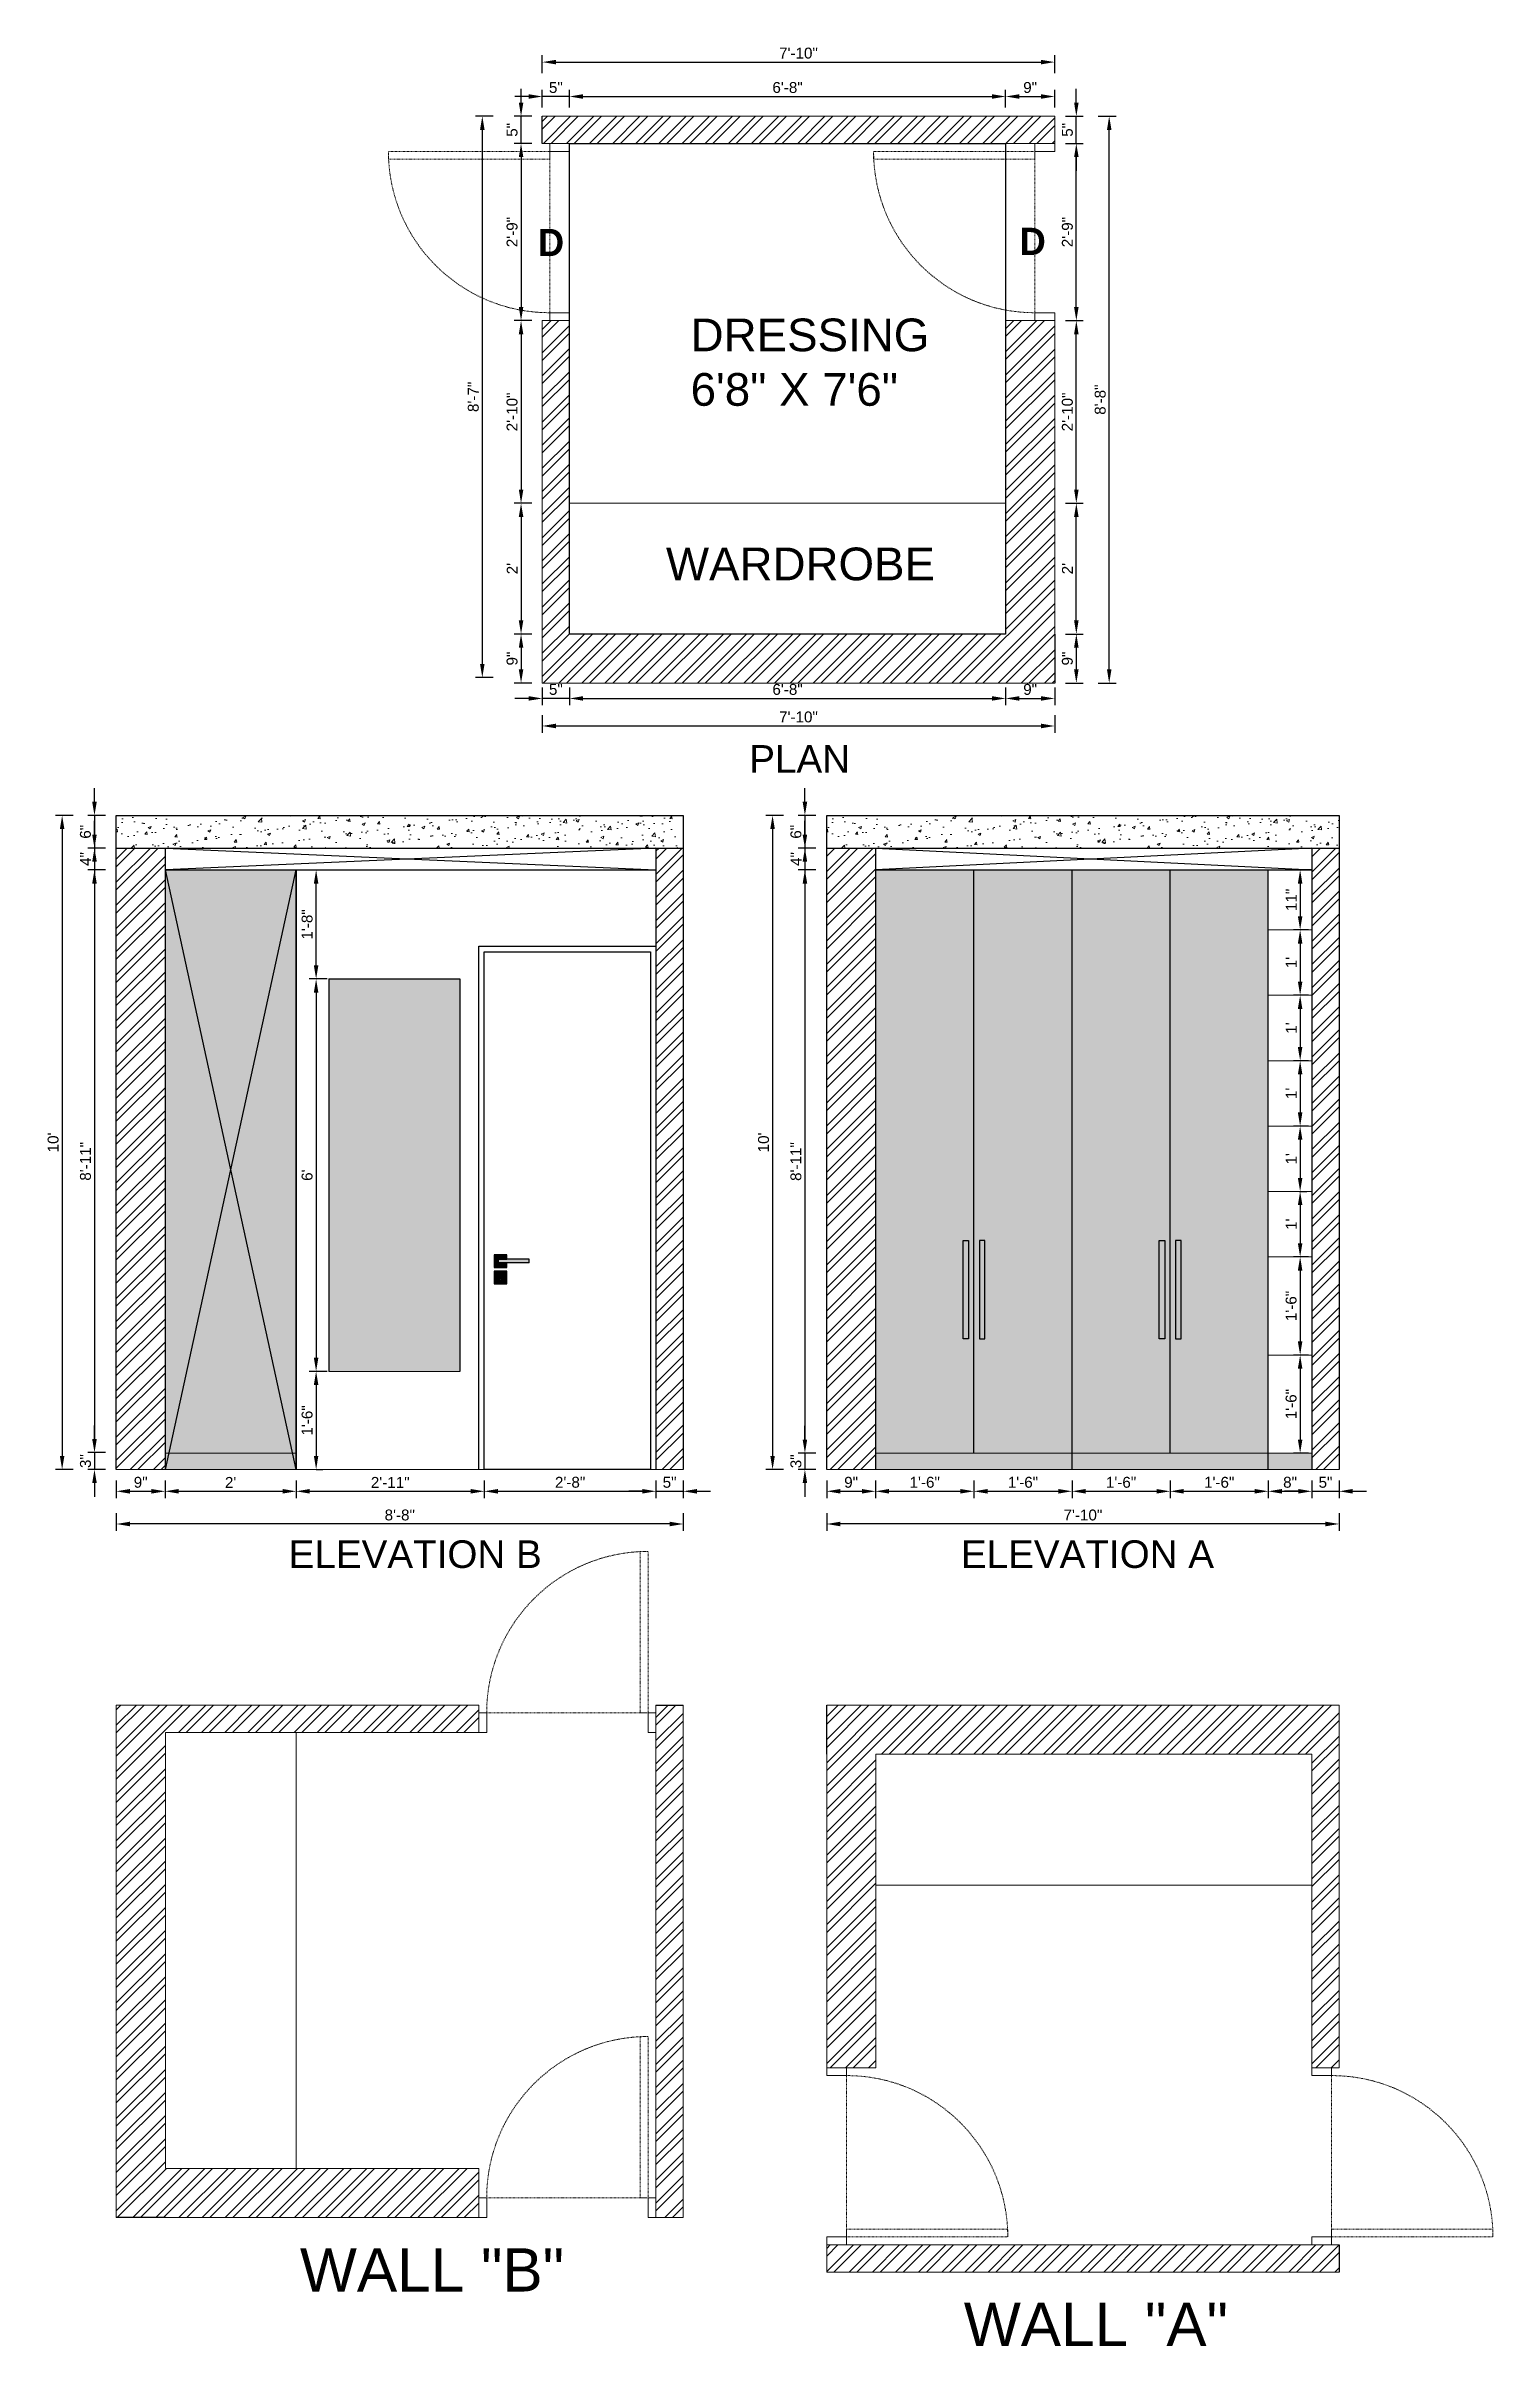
# Model space of a CAD drawing. Header units: inches. Extents: x 213 to 17763, y -4830 to 1802.
# Drawn here: x 3711.2 to 3976.6, y 866.1 to 1288.1 of the extents above; entities that cross this region are included whole.
import ezdxf

# ---------------------------------------------------------------- set-up
doc = ezdxf.new("R2010")
doc.units = ezdxf.units.IN
doc.header["$MEASUREMENT"] = 0
for name, pattern in [('ACAD_ISO02W100', [15, 12, -3]), ('AUDIT_D_060311083008-3', [0]), ('DASHED2', [0.375, 0.25, -0.125]), ('HIDDEN', [0.375, 0.25, -0.125])]:
    doc.linetypes.add(name, pattern=pattern)
for name, color, linetype in [('.', 30, 'Continuous'), ('6.text', 6, 'Continuous'), ('A-DOOR', 251, 'AUDIT_D_060311083008-3'), ('A-Door-Frame', 1, 'Continuous'), ('A-Door-Swing', 8, 'HIDDEN'), ('Edges', 7, 'Continuous'), ('PDF3_Text', 1, 'Continuous')]:
    doc.layers.add(name, color=color, linetype=linetype)
doc.layers.add('ROD', color=7, linetype='Continuous', lineweight=9)
doc.styles.add('Annotative', font='arial.ttf')
doc.styles.add('Arial', font='arial.ttf', dxfattribs={"height": 10})
doc.styles.add('PDF Arial', font='arial.ttf')
doc.styles.get("Standard").update_dxf_attribs({"font": 'arial.ttf'})
doc.dimstyles.new('ISO-25', dxfattribs={"dimtxt": 4.5, "dimasz": 2.5, "dimexe": 1.25, "dimexo": 0.625, "dimtad": 1, "dimdec": 0, "dimlunit": 4, "dimtxsty": 'Standard', "dimcen": 2.5, "dimadec": 0, "dimazin": 0, "dimtfac": 1, "dimtdec": 0, "dimtmove": 0, "dimatfit": 3, "dimfxl": 1, "dimarcsym": 0})

msp = doc.modelspace()

# ---------------------------------------------------------------- texts
at = {"lineweight": 5, "char_height": 5, "width": 11.3393, "attachment_point": 1, "style": 'Annotative'}
for insert in [(3798.16, 1254.57), (3886.52, 1254.77)]:
    msp.add_mtext('\\pxqc;{\\fAIGDT|b1|i0|c2|p2;\\C6;D}', dxfattribs=dict(at, insert=insert))
at = {"color": 1, "lineweight": 5, "transparency": 33554687, "char_height": 7.924, "attachment_point": 1}
for s, insert in [('WALL "B" ', (3757.78, 884.06)), ('WALL "A" ', (3879.57, 874.06))]:
    msp.add_mtext_dynamic_manual_height_columns(s, width=114.7518, gutter_width=49.21, heights=[0], dxfattribs=dict(at, insert=insert))
at = {"layer": '6.text', "insert": (3829.45, 1238.11), "char_height": 6, "attachment_point": 1, "style": 'Arial'}
msp.add_mtext_dynamic_manual_height_columns('DRESSING\\P6\'8" X 7\'6"', width=85.5749, gutter_width=87.73, heights=[0], dxfattribs=at)
at = {"layer": '6.text', "insert": (3824.92, 1196.09), "char_height": 6, "width": 85.5749, "attachment_point": 1, "style": 'Arial'}
msp.add_mtext('WARDROBE', dxfattribs=at)
at = {"layer": 'PDF3_Text', "lineweight": 5, "insert": (3840.2, 1154.78), "char_height": 5.069, "attachment_point": 7, "style": 'PDF Arial'}
msp.add_mtext_dynamic_manual_height_columns('PLAN ', width=114.7518, gutter_width=49.21, heights=[0], dxfattribs=at)
at = {"layer": 'PDF3_Text', "lineweight": 5, "char_height": 5.0688, "attachment_point": 7, "style": 'PDF Arial'}
for s, insert in [('ELEVATION B', (3755.71, 1008.81)), ('ELEVATION A', (3879.03, 1008.81))]:
    msp.add_mtext(s, dxfattribs=dict(at, insert=insert))

# ---------------------------------------------------------------- blocks, each defined once
blk = doc.blocks.new('*U34')
at = {"layer": 'A-Door-Frame', "lineweight": 5}
for p, q in [((0, -100), (0, 0)), ((900, -100), (900, 0))]:
    blk.add_line(p, q, dxfattribs=at)
for points in [[(0, -100), (40, -100), (40, 0), (0, 0)], [(900, -100), (860, -100), (860, 0), (900, 0)]]:
    blk.add_lwpolyline(points, dxfattribs=at)
at = {"layer": 'A-Door-Swing', "linetype": 'DASHED2', "lineweight": 5}
blk.add_line((47, 0), (867, 0), dxfattribs=at)
blk.add_lwpolyline([(40, 0), (40, 820), (80, 820), (80, 0)], close=True, dxfattribs=at)
blk.add_arc((40, 0), 820, 360, 90, dxfattribs=at)
blk = doc.blocks.new('*D504')
at = {"color": 0, "linetype": 'ACAD_ISO02W100', "lineweight": -2, "transparency": 16777216}
for p, q in [((3802.23, 1283.16), (3802.23, 1286.41)), ((3896.23, 1283.16), (3896.23, 1286.41))]:
    blk.add_line(p, q, dxfattribs=at)
at = {"color": 0, "linetype": 'AUDIT_D_060311083008-3', "lineweight": -2, "transparency": 16777216}
blk.add_line((3804.73, 1285.16), (3893.73, 1285.16), dxfattribs=at)
at = {"color": 0, "transparency": 16777216}
for points in [[(3804.73, 1285.57), (3804.73, 1284.74), (3802.23, 1285.16)], [(3893.73, 1285.57), (3893.73, 1284.74), (3896.23, 1285.16)]]:
    blk.add_solid(points, dxfattribs=at)
at = {"layer": 'Defpoints', "color": 0, "transparency": 16777216}
for p in [(3896.23, 1285.16), (3896.23, 1275.23), (3802.23, 1266.23)]:
    blk.add_point(p, dxfattribs=at)
at = {"color": 0, "lineweight": 5, "transparency": 16777216, "insert": (3849.23, 1286.8), "char_height": 2, "attachment_point": 5}
blk.add_mtext('7\'-10"', dxfattribs=at)
blk = doc.blocks.new('*D505')
at = {"color": 0, "linetype": 'ACAD_ISO02W100', "lineweight": -2, "transparency": 16777216}
for p, q in [((3793.23, 1275.23), (3789.98, 1275.23)), ((3793.23, 1172.25), (3789.98, 1172.25))]:
    blk.add_line(p, q, dxfattribs=at)
at = {"color": 0, "linetype": 'AUDIT_D_060311083008-3', "lineweight": -2, "transparency": 16777216}
blk.add_line((3791.23, 1272.73), (3791.23, 1174.75), dxfattribs=at)
at = {"color": 0, "transparency": 16777216}
for points in [[(3790.82, 1272.73), (3791.65, 1272.73), (3791.23, 1275.23)], [(3790.82, 1174.75), (3791.65, 1174.75), (3791.23, 1172.25)]]:
    blk.add_solid(points, dxfattribs=at)
at = {"layer": 'Defpoints', "color": 0, "transparency": 16777216}
for p in [(3802.23, 1275.23), (3791.23, 1172.25), (3802.23, 1172.25)]:
    blk.add_point(p, dxfattribs=at)
at = {"color": 0, "lineweight": 5, "transparency": 16777216, "insert": (3789.59, 1223.74), "char_height": 2, "attachment_point": 5, "rotation": 90}
blk.add_mtext('8\'-7"', dxfattribs=at)
blk = doc.blocks.new('*D506')
at = {"color": 0, "linetype": 'AUDIT_D_060311083008-3', "lineweight": -2, "transparency": 16777216}
for p, q in [((3798.34, 1277.73), (3798.34, 1280.23)), ((3798.34, 1270.23), (3798.34, 1275.23)), ((3798.34, 1267.73), (3798.34, 1265.23))]:
    blk.add_line(p, q, dxfattribs=at)
at = {"color": 0, "linetype": 'ACAD_ISO02W100', "lineweight": -2, "transparency": 16777216}
for p, q in [((3800.34, 1275.23), (3797.09, 1275.23)), ((3800.34, 1270.23), (3797.09, 1270.23))]:
    blk.add_line(p, q, dxfattribs=at)
at = {"color": 0, "transparency": 16777216}
for points in [[(3797.93, 1277.73), (3798.76, 1277.73), (3798.34, 1275.23)], [(3797.93, 1267.73), (3798.76, 1267.73), (3798.34, 1270.23)]]:
    blk.add_solid(points, dxfattribs=at)
at = {"layer": 'Defpoints', "color": 0, "transparency": 16777216}
for p in [(3798.34, 1275.23), (3802.23, 1275.23), (3802.23, 1270.23)]:
    blk.add_point(p, dxfattribs=at)
at = {"color": 0, "lineweight": 5, "transparency": 16777216, "insert": (3796.7, 1272.73), "char_height": 2, "attachment_point": 5, "rotation": 90}
blk.add_mtext('5"', dxfattribs=at)
blk = doc.blocks.new('*D507')
at = {"color": 0, "linetype": 'AUDIT_D_060311083008-3', "lineweight": -2, "transparency": 16777216}
for p, q in [((3799.73, 1278.85), (3797.23, 1278.85)), ((3807.23, 1278.85), (3802.23, 1278.85)), ((3809.73, 1278.85), (3812.23, 1278.85))]:
    blk.add_line(p, q, dxfattribs=at)
at = {"color": 0, "linetype": 'ACAD_ISO02W100', "lineweight": -2, "transparency": 16777216}
for p, q in [((3802.23, 1276.85), (3802.23, 1280.1)), ((3807.23, 1276.85), (3807.23, 1280.1))]:
    blk.add_line(p, q, dxfattribs=at)
at = {"color": 0, "transparency": 16777216}
for points in [[(3799.73, 1279.27), (3799.73, 1278.43), (3802.23, 1278.85)], [(3809.73, 1279.27), (3809.73, 1278.43), (3807.23, 1278.85)]]:
    blk.add_solid(points, dxfattribs=at)
at = {"layer": 'Defpoints', "color": 0, "transparency": 16777216}
for p in [(3802.23, 1278.85), (3802.23, 1275.23), (3807.23, 1237.73)]:
    blk.add_point(p, dxfattribs=at)
at = {"color": 0, "lineweight": 5, "transparency": 16777216, "insert": (3804.73, 1280.49), "char_height": 2, "attachment_point": 5}
blk.add_mtext('5"', dxfattribs=at)
blk = doc.blocks.new('*D508')
at = {"color": 0, "linetype": 'ACAD_ISO02W100', "lineweight": -2, "transparency": 16777216}
for p, q in [((3802.23, 1165.36), (3802.23, 1162.11)), ((3896.23, 1165.36), (3896.23, 1162.11))]:
    blk.add_line(p, q, dxfattribs=at)
at = {"color": 0, "linetype": 'AUDIT_D_060311083008-3', "lineweight": -2, "transparency": 16777216}
blk.add_line((3804.73, 1163.36), (3893.73, 1163.36), dxfattribs=at)
at = {"color": 0, "transparency": 16777216}
for points in [[(3804.73, 1163.78), (3804.73, 1162.94), (3802.23, 1163.36)], [(3893.73, 1163.78), (3893.73, 1162.94), (3896.23, 1163.36)]]:
    blk.add_solid(points, dxfattribs=at)
at = {"layer": 'Defpoints', "color": 0, "transparency": 16777216}
for p in [(3802.23, 1172.26), (3896.23, 1171.23), (3896.23, 1163.36)]:
    blk.add_point(p, dxfattribs=at)
at = {"color": 0, "lineweight": 5, "transparency": 16777216, "insert": (3849.23, 1165.01), "char_height": 2, "attachment_point": 5}
blk.add_mtext('7\'-10"', dxfattribs=at)
blk = doc.blocks.new('*D509')
at = {"color": 0, "linetype": 'ACAD_ISO02W100', "lineweight": -2, "transparency": 16777216}
for p, q in [((3802.23, 1170.41), (3802.23, 1167.16)), ((3807.23, 1170.41), (3807.23, 1167.16))]:
    blk.add_line(p, q, dxfattribs=at)
at = {"color": 0, "linetype": 'AUDIT_D_060311083008-3', "lineweight": -2, "transparency": 16777216}
for p, q in [((3799.73, 1168.41), (3797.23, 1168.41)), ((3807.23, 1168.41), (3802.23, 1168.41)), ((3809.73, 1168.41), (3812.23, 1168.41))]:
    blk.add_line(p, q, dxfattribs=at)
at = {"color": 0, "transparency": 16777216}
for points in [[(3799.73, 1168.83), (3799.73, 1168), (3802.23, 1168.41)], [(3809.73, 1168.83), (3809.73, 1168), (3807.23, 1168.41)]]:
    blk.add_solid(points, dxfattribs=at)
at = {"layer": 'Defpoints', "color": 0, "transparency": 16777216}
for p in [(3807.23, 1180.23), (3802.23, 1172.25), (3802.23, 1168.41)]:
    blk.add_point(p, dxfattribs=at)
at = {"color": 0, "lineweight": 5, "transparency": 16777216, "insert": (3804.73, 1170.06), "char_height": 2, "attachment_point": 5}
blk.add_mtext('5"', dxfattribs=at)
blk = doc.blocks.new('*D510')
at = {"color": 0, "linetype": 'ACAD_ISO02W100', "lineweight": -2, "transparency": 16777216}
for p, q in [((3807.23, 1170.41), (3807.23, 1167.16)), ((3887.23, 1170.41), (3887.23, 1167.16))]:
    blk.add_line(p, q, dxfattribs=at)
at = {"color": 0, "linetype": 'AUDIT_D_060311083008-3', "lineweight": -2, "transparency": 16777216}
blk.add_line((3809.73, 1168.41), (3884.73, 1168.41), dxfattribs=at)
at = {"color": 0, "transparency": 16777216}
for points in [[(3809.73, 1168.83), (3809.73, 1168), (3807.23, 1168.41)], [(3884.73, 1168.83), (3884.73, 1168), (3887.23, 1168.41)]]:
    blk.add_solid(points, dxfattribs=at)
at = {"layer": 'Defpoints', "color": 0, "transparency": 16777216}
for p in [(3807.23, 1180.23), (3887.23, 1180.23), (3887.23, 1168.41)]:
    blk.add_point(p, dxfattribs=at)
at = {"color": 0, "transparency": 16777216, "insert": (3847.23, 1170.06), "char_height": 2, "attachment_point": 5}
blk.add_mtext('6\'-8"', dxfattribs=at)
blk = doc.blocks.new('*D511')
at = {"color": 0, "linetype": 'ACAD_ISO02W100', "lineweight": -2, "transparency": 16777216}
for p, q in [((3887.23, 1170.41), (3887.23, 1167.16)), ((3896.23, 1170.41), (3896.23, 1167.16))]:
    blk.add_line(p, q, dxfattribs=at)
at = {"color": 0, "linetype": 'AUDIT_D_060311083008-3', "lineweight": -2, "transparency": 16777216}
blk.add_line((3889.73, 1168.41), (3893.73, 1168.41), dxfattribs=at)
at = {"color": 0, "transparency": 16777216}
for points in [[(3889.73, 1168.83), (3889.73, 1168), (3887.23, 1168.41)], [(3893.73, 1168.83), (3893.73, 1168), (3896.23, 1168.41)]]:
    blk.add_solid(points, dxfattribs=at)
at = {"layer": 'Defpoints', "color": 0, "transparency": 16777216}
for p in [(3887.23, 1180.23), (3896.23, 1171.23), (3896.23, 1168.41)]:
    blk.add_point(p, dxfattribs=at)
at = {"color": 0, "transparency": 16777216, "insert": (3891.73, 1170.06), "char_height": 2, "attachment_point": 5}
blk.add_mtext('9"', dxfattribs=at)
blk = doc.blocks.new('*D512')
at = {"color": 0, "linetype": 'ACAD_ISO02W100', "lineweight": -2, "transparency": 16777216}
for p, q in [((3800.34, 1270.23), (3797.09, 1270.23)), ((3800.34, 1237.73), (3797.09, 1237.73))]:
    blk.add_line(p, q, dxfattribs=at)
at = {"color": 0, "linetype": 'AUDIT_D_060311083008-3', "lineweight": -2, "transparency": 16777216}
blk.add_line((3798.34, 1267.73), (3798.34, 1240.23), dxfattribs=at)
at = {"color": 0, "transparency": 16777216}
for points in [[(3797.93, 1267.73), (3798.76, 1267.73), (3798.34, 1270.23)], [(3797.93, 1240.23), (3798.76, 1240.23), (3798.34, 1237.73)]]:
    blk.add_solid(points, dxfattribs=at)
at = {"layer": 'Defpoints', "color": 0, "transparency": 16777216}
for p in [(3802.23, 1270.23), (3798.34, 1237.73), (3802.23, 1237.73)]:
    blk.add_point(p, dxfattribs=at)
at = {"color": 0, "transparency": 16777216, "insert": (3796.7, 1253.98), "char_height": 2, "attachment_point": 5, "rotation": 90}
blk.add_mtext('2\'-9"', dxfattribs=at)
blk = doc.blocks.new('*D513')
at = {"color": 0, "linetype": 'ACAD_ISO02W100', "lineweight": -2, "transparency": 16777216}
for p, q in [((3800.34, 1237.73), (3797.09, 1237.73)), ((3800.34, 1204.23), (3797.09, 1204.23))]:
    blk.add_line(p, q, dxfattribs=at)
at = {"color": 0, "linetype": 'AUDIT_D_060311083008-3', "lineweight": -2, "transparency": 16777216}
blk.add_line((3798.34, 1235.23), (3798.34, 1206.73), dxfattribs=at)
at = {"color": 0, "transparency": 16777216}
for points in [[(3797.93, 1235.23), (3798.76, 1235.23), (3798.34, 1237.73)], [(3797.93, 1206.73), (3798.76, 1206.73), (3798.34, 1204.23)]]:
    blk.add_solid(points, dxfattribs=at)
at = {"layer": 'Defpoints', "color": 0, "transparency": 16777216}
for p in [(3802.23, 1237.73), (3798.34, 1204.23), (3807.23, 1204.23)]:
    blk.add_point(p, dxfattribs=at)
at = {"color": 0, "transparency": 16777216, "insert": (3796.7, 1220.98), "char_height": 2, "attachment_point": 5, "rotation": 90}
blk.add_mtext('2\'-10"', dxfattribs=at)
blk = doc.blocks.new('*D514')
at = {"color": 0, "linetype": 'ACAD_ISO02W100', "lineweight": -2, "transparency": 16777216}
for p, q in [((3800.34, 1204.23), (3797.09, 1204.23)), ((3800.34, 1180.23), (3797.09, 1180.23))]:
    blk.add_line(p, q, dxfattribs=at)
at = {"color": 0, "linetype": 'AUDIT_D_060311083008-3', "lineweight": -2, "transparency": 16777216}
blk.add_line((3798.34, 1201.73), (3798.34, 1182.73), dxfattribs=at)
at = {"color": 0, "transparency": 16777216}
for points in [[(3797.93, 1201.73), (3798.76, 1201.73), (3798.34, 1204.23)], [(3797.93, 1182.73), (3798.76, 1182.73), (3798.34, 1180.23)]]:
    blk.add_solid(points, dxfattribs=at)
at = {"layer": 'Defpoints', "color": 0, "transparency": 16777216}
for p in [(3807.23, 1204.23), (3798.34, 1180.23), (3807.23, 1180.23)]:
    blk.add_point(p, dxfattribs=at)
at = {"color": 0, "transparency": 16777216, "insert": (3796.72, 1192.23), "char_height": 2, "attachment_point": 5, "rotation": 90}
blk.add_mtext("2'", dxfattribs=at)
blk = doc.blocks.new('*D515')
at = {"color": 0, "linetype": 'ACAD_ISO02W100', "lineweight": -2, "transparency": 16777216}
for p, q in [((3800.34, 1180.23), (3797.09, 1180.23)), ((3800.34, 1171.23), (3797.09, 1171.23))]:
    blk.add_line(p, q, dxfattribs=at)
at = {"color": 0, "linetype": 'AUDIT_D_060311083008-3', "lineweight": -2, "transparency": 16777216}
blk.add_line((3798.34, 1177.73), (3798.34, 1173.73), dxfattribs=at)
at = {"color": 0, "transparency": 16777216}
for points in [[(3797.93, 1177.73), (3798.76, 1177.73), (3798.34, 1180.23)], [(3797.93, 1173.73), (3798.76, 1173.73), (3798.34, 1171.23)]]:
    blk.add_solid(points, dxfattribs=at)
at = {"layer": 'Defpoints', "color": 0, "transparency": 16777216}
for p in [(3807.23, 1180.23), (3798.34, 1171.23), (3802.23, 1171.23)]:
    blk.add_point(p, dxfattribs=at)
at = {"color": 0, "transparency": 16777216, "insert": (3796.7, 1175.73), "char_height": 2, "attachment_point": 5, "rotation": 90}
blk.add_mtext('9"', dxfattribs=at)
blk = doc.blocks.new('*D516')
at = {"color": 0, "linetype": 'ACAD_ISO02W100', "lineweight": -2, "transparency": 16777216}
for p, q in [((3807.23, 1276.85), (3807.23, 1280.1)), ((3887.23, 1276.85), (3887.23, 1280.1))]:
    blk.add_line(p, q, dxfattribs=at)
at = {"color": 0, "linetype": 'AUDIT_D_060311083008-3', "lineweight": -2, "transparency": 16777216}
blk.add_line((3809.73, 1278.85), (3884.73, 1278.85), dxfattribs=at)
at = {"color": 0, "transparency": 16777216}
for points in [[(3809.73, 1279.27), (3809.73, 1278.43), (3807.23, 1278.85)], [(3884.73, 1279.27), (3884.73, 1278.43), (3887.23, 1278.85)]]:
    blk.add_solid(points, dxfattribs=at)
at = {"layer": 'Defpoints', "color": 0, "transparency": 16777216}
for p in [(3887.23, 1278.85), (3807.23, 1237.73), (3887.23, 1237.73)]:
    blk.add_point(p, dxfattribs=at)
at = {"color": 0, "transparency": 16777216, "insert": (3847.23, 1280.49), "char_height": 2, "attachment_point": 5}
blk.add_mtext('6\'-8"', dxfattribs=at)
blk = doc.blocks.new('*D517')
at = {"color": 0, "linetype": 'ACAD_ISO02W100', "lineweight": -2, "transparency": 16777216}
for p, q in [((3887.23, 1276.85), (3887.23, 1280.1)), ((3896.23, 1276.85), (3896.23, 1280.1))]:
    blk.add_line(p, q, dxfattribs=at)
at = {"color": 0, "linetype": 'AUDIT_D_060311083008-3', "lineweight": -2, "transparency": 16777216}
blk.add_line((3889.73, 1278.85), (3893.73, 1278.85), dxfattribs=at)
at = {"color": 0, "transparency": 16777216}
for points in [[(3889.73, 1279.27), (3889.73, 1278.43), (3887.23, 1278.85)], [(3893.73, 1279.27), (3893.73, 1278.43), (3896.23, 1278.85)]]:
    blk.add_solid(points, dxfattribs=at)
at = {"layer": 'Defpoints', "color": 0, "transparency": 16777216}
for p in [(3896.23, 1278.85), (3887.23, 1237.73), (3896.23, 1237.73)]:
    blk.add_point(p, dxfattribs=at)
at = {"color": 0, "transparency": 16777216, "insert": (3891.73, 1280.49), "char_height": 2, "attachment_point": 5}
blk.add_mtext('9"', dxfattribs=at)
blk = doc.blocks.new('*D518')
at = {"color": 0, "linetype": 'ACAD_ISO02W100', "lineweight": -2, "transparency": 16777216}
for p, q in [((3898.2, 1180.23), (3901.45, 1180.23)), ((3898.2, 1171.23), (3901.45, 1171.23))]:
    blk.add_line(p, q, dxfattribs=at)
at = {"color": 0, "linetype": 'AUDIT_D_060311083008-3', "lineweight": -2, "transparency": 16777216}
blk.add_line((3900.2, 1177.73), (3900.2, 1173.73), dxfattribs=at)
at = {"color": 0, "transparency": 16777216}
for points in [[(3899.79, 1177.73), (3900.62, 1177.73), (3900.2, 1180.23)], [(3899.79, 1173.73), (3900.62, 1173.73), (3900.2, 1171.23)]]:
    blk.add_solid(points, dxfattribs=at)
at = {"layer": 'Defpoints', "color": 0, "transparency": 16777216}
for p in [(3887.23, 1180.23), (3896.23, 1171.23), (3900.2, 1171.23)]:
    blk.add_point(p, dxfattribs=at)
at = {"color": 0, "lineweight": 5, "transparency": 16777216, "insert": (3898.56, 1175.73), "char_height": 2, "attachment_point": 5, "rotation": 90}
blk.add_mtext('9"', dxfattribs=at)
blk = doc.blocks.new('*D519')
at = {"color": 0, "linetype": 'ACAD_ISO02W100', "lineweight": -2, "transparency": 16777216}
for p, q in [((3904.23, 1275.23), (3907.48, 1275.23)), ((3904.23, 1171.23), (3907.48, 1171.23))]:
    blk.add_line(p, q, dxfattribs=at)
at = {"color": 0, "linetype": 'AUDIT_D_060311083008-3', "lineweight": -2, "transparency": 16777216}
blk.add_line((3906.23, 1173.73), (3906.23, 1272.73), dxfattribs=at)
at = {"color": 0, "transparency": 16777216}
for points in [[(3905.82, 1272.73), (3906.65, 1272.73), (3906.23, 1275.23)], [(3905.82, 1173.73), (3906.65, 1173.73), (3906.23, 1171.23)]]:
    blk.add_solid(points, dxfattribs=at)
at = {"layer": 'Defpoints', "color": 0, "transparency": 16777216}
for p in [(3896.23, 1275.23), (3906.23, 1275.23), (3896.23, 1171.23)]:
    blk.add_point(p, dxfattribs=at)
at = {"color": 0, "lineweight": 5, "transparency": 16777216, "insert": (3904.59, 1223.23), "char_height": 2, "attachment_point": 5, "rotation": 90}
blk.add_mtext('8\'-8"', dxfattribs=at)
blk = doc.blocks.new('*D520')
at = {"color": 0, "linetype": 'ACAD_ISO02W100', "lineweight": -2, "transparency": 16777216}
for p, q in [((3898.2, 1204.23), (3901.45, 1204.23)), ((3898.2, 1180.23), (3901.45, 1180.23))]:
    blk.add_line(p, q, dxfattribs=at)
at = {"color": 0, "linetype": 'AUDIT_D_060311083008-3', "lineweight": -2, "transparency": 16777216}
blk.add_line((3900.2, 1182.73), (3900.2, 1201.73), dxfattribs=at)
at = {"color": 0, "transparency": 16777216}
for points in [[(3899.79, 1201.73), (3900.62, 1201.73), (3900.2, 1204.23)], [(3899.79, 1182.73), (3900.62, 1182.73), (3900.2, 1180.23)]]:
    blk.add_solid(points, dxfattribs=at)
at = {"layer": 'Defpoints', "color": 0, "transparency": 16777216}
for p in [(3887.23, 1204.23), (3900.2, 1204.23), (3887.23, 1180.23)]:
    blk.add_point(p, dxfattribs=at)
at = {"color": 0, "transparency": 16777216, "insert": (3898.57, 1192.23), "char_height": 2, "attachment_point": 5, "rotation": 90}
blk.add_mtext("2'", dxfattribs=at)
blk = doc.blocks.new('*D521')
at = {"color": 0, "linetype": 'ACAD_ISO02W100', "lineweight": -2, "transparency": 16777216}
for p, q in [((3898.2, 1237.73), (3901.45, 1237.73)), ((3898.2, 1204.23), (3901.45, 1204.23))]:
    blk.add_line(p, q, dxfattribs=at)
at = {"color": 0, "linetype": 'AUDIT_D_060311083008-3', "lineweight": -2, "transparency": 16777216}
blk.add_line((3900.2, 1206.73), (3900.2, 1235.23), dxfattribs=at)
at = {"color": 0, "transparency": 16777216}
for points in [[(3899.79, 1235.23), (3900.62, 1235.23), (3900.2, 1237.73)], [(3899.79, 1206.73), (3900.62, 1206.73), (3900.2, 1204.23)]]:
    blk.add_solid(points, dxfattribs=at)
at = {"layer": 'Defpoints', "color": 0, "transparency": 16777216}
for p in [(3896.23, 1237.73), (3900.2, 1237.73), (3887.23, 1204.23)]:
    blk.add_point(p, dxfattribs=at)
at = {"color": 0, "transparency": 16777216, "insert": (3898.56, 1220.98), "char_height": 2, "attachment_point": 5, "rotation": 90}
blk.add_mtext('2\'-10"', dxfattribs=at)
blk = doc.blocks.new('*D522')
at = {"color": 0, "linetype": 'ACAD_ISO02W100', "lineweight": -2, "transparency": 16777216}
for p, q in [((3898.2, 1270.23), (3901.45, 1270.23)), ((3898.2, 1237.73), (3901.45, 1237.73))]:
    blk.add_line(p, q, dxfattribs=at)
at = {"color": 0, "linetype": 'AUDIT_D_060311083008-3', "lineweight": -2, "transparency": 16777216}
blk.add_line((3900.2, 1240.23), (3900.2, 1267.73), dxfattribs=at)
at = {"color": 0, "transparency": 16777216}
for points in [[(3899.79, 1267.73), (3900.62, 1267.73), (3900.2, 1270.23)], [(3899.79, 1240.23), (3900.62, 1240.23), (3900.2, 1237.73)]]:
    blk.add_solid(points, dxfattribs=at)
at = {"layer": 'Defpoints', "color": 0, "transparency": 16777216}
for p in [(3896.23, 1270.23), (3900.2, 1270.23), (3896.23, 1237.73)]:
    blk.add_point(p, dxfattribs=at)
at = {"color": 0, "transparency": 16777216, "insert": (3898.56, 1253.98), "char_height": 2, "attachment_point": 5, "rotation": 90}
blk.add_mtext('2\'-9"', dxfattribs=at)
blk = doc.blocks.new('*D523')
at = {"color": 0, "linetype": 'AUDIT_D_060311083008-3', "lineweight": -2, "transparency": 16777216}
for p, q in [((3900.2, 1277.73), (3900.2, 1280.23)), ((3900.2, 1270.23), (3900.2, 1275.23)), ((3900.2, 1267.73), (3900.2, 1265.23))]:
    blk.add_line(p, q, dxfattribs=at)
at = {"color": 0, "linetype": 'ACAD_ISO02W100', "lineweight": -2, "transparency": 16777216}
for p, q in [((3898.2, 1275.23), (3901.45, 1275.23)), ((3898.2, 1270.23), (3901.45, 1270.23))]:
    blk.add_line(p, q, dxfattribs=at)
at = {"color": 0, "transparency": 16777216}
for points in [[(3899.79, 1277.73), (3900.62, 1277.73), (3900.2, 1275.23)], [(3899.79, 1267.73), (3900.62, 1267.73), (3900.2, 1270.23)]]:
    blk.add_solid(points, dxfattribs=at)
at = {"layer": 'Defpoints', "color": 0, "transparency": 16777216}
for p in [(3896.23, 1275.23), (3900.2, 1275.23), (3896.23, 1270.23)]:
    blk.add_point(p, dxfattribs=at)
at = {"color": 0, "transparency": 16777216, "insert": (3898.56, 1272.73), "char_height": 2, "attachment_point": 5, "rotation": 90}
blk.add_mtext('5"', dxfattribs=at)
blk = doc.blocks.new('uygfdx')
at = {"layer": '.'}
h = blk.add_hatch(color=7, dxfattribs=at)
h.dxf.hatch_style = 1
h.paths.add_polyline_path([(3621.03, 520.4), (3620.03, 520.4), (3620.03, 502.4), (3621.03, 502.4)])
for p, q in [((3620.03, 520.4), (3620.03, 502.4)), ((3621.03, 520.4), (3620.03, 520.4)), ((3621.03, 502.4), (3621.03, 520.4)), ((3620.03, 502.4), (3621.03, 502.4))]:
    blk.add_line(p, q)
blk = doc.blocks.new('fguhfg')
at = {"true_color": 0x939598, "transparency": 33554687}
h = blk.add_hatch(color=252, dxfattribs=at)
h.dxf.hatch_style = 1
h.paths.add_polyline_path([(31238.57, 9622.65), (31240.62, 9622.65), (31240.62, 9623.75), (31237.47, 9623.75), (31237.47, 9620.6), (31240.62, 9620.6), (31240.62, 9621.71), (31238.57, 9621.71)])
h = blk.add_hatch(color=252, dxfattribs=at)
h.dxf.hatch_style = 1
h.paths.add_polyline_path([(31240.62, 9619.66), (31237.47, 9619.66), (31237.47, 9616.51), (31240.62, 9616.51)])
h.paths.add_polyline_path([(31239.36, 9617.14), (31238.73, 9617.14), (31238.73, 9618.53), (31238.73, 9619.03), (31238.95, 9619.03), (31238.95, 9619.28), (31239.14, 9619.28), (31239.14, 9619.03), (31239.36, 9619.03), (31239.36, 9618.53)], flags=16)
h.paths.add_polyline_path([(31239.31, 9618.37), (31239.2, 9618.25), (31239.2, 9617.33), (31238.88, 9617.33), (31238.88, 9618.25), (31238.77, 9618.37), (31238.73, 9618.53), (31238.77, 9618.68), (31238.88, 9618.8), (31238.95, 9618.82), (31238.95, 9618.69), (31238.95, 9618.36), (31238.95, 9617.77), (31239.14, 9617.77), (31239.14, 9618.36), (31239.14, 9618.69), (31239.14, 9618.82), (31239.2, 9618.8), (31239.31, 9618.68), (31239.36, 9618.53)], flags=0)
h = blk.add_hatch(color=252, dxfattribs=at)
h.dxf.hatch_style = 1
h.paths.add_polyline_path([(31238.57, 9622.65), (31238.57, 9621.71), (31240.62, 9621.71), (31246.12, 9621.71), (31246.12, 9622.65), (31240.62, 9622.65)])
at = {"layer": 'Edges'}
for p, q in [((31240.62, 9623.75), (31237.47, 9623.75)), ((31237.47, 9623.75), (31237.47, 9620.6)), ((31237.47, 9620.6), (31240.62, 9620.6)), ((31240.62, 9619.66), (31237.47, 9619.66)), ((31237.47, 9619.66), (31237.47, 9616.51)), ((31238.57, 9621.71), (31238.57, 9622.65)), ((31238.57, 9622.65), (31240.62, 9622.65)), ((31240.62, 9621.71), (31238.57, 9621.71)), ((31238.95, 9619.03), (31238.73, 9619.03)), ((31238.73, 9619.03), (31238.73, 9618.53)), ((31238.73, 9618.53), (31238.77, 9618.68)), ((31238.77, 9618.37), (31238.73, 9618.53)), ((31238.73, 9618.53), (31238.73, 9617.14)), ((31238.77, 9618.68), (31238.88, 9618.8)), ((31238.88, 9618.25), (31238.77, 9618.37)), ((31238.85, 9618.53), (31238.88, 9618.62)), ((31238.88, 9618.43), (31238.85, 9618.53)), ((31238.88, 9618.8), (31238.95, 9618.82)), ((31238.88, 9618.62), (31238.95, 9618.69)), ((31238.88, 9618.43), (31238.95, 9618.36)), ((31238.88, 9617.33), (31238.88, 9618.25)), ((31239.14, 9619.28), (31238.95, 9619.28)), ((31238.95, 9619.03), (31238.95, 9619.28)), ((31238.95, 9619.03), (31238.95, 9618.82)), ((31238.95, 9618.82), (31238.95, 9618.69)), ((31238.95, 9618.69), (31238.95, 9618.36)), ((31238.95, 9618.36), (31238.95, 9617.77)), ((31239.14, 9619.03), (31239.14, 9619.28)), ((31239.36, 9619.03), (31239.14, 9619.03)), ((31239.14, 9618.82), (31239.14, 9619.03)), ((31239.14, 9618.82), (31239.2, 9618.8)), ((31239.14, 9618.69), (31239.14, 9618.82)), ((31239.14, 9618.36), (31239.14, 9618.69)), ((31239.21, 9618.62), (31239.14, 9618.69)), ((31239.14, 9618.36), (31239.21, 9618.43)), ((31239.14, 9617.77), (31239.14, 9618.36)), ((31239.2, 9618.8), (31239.31, 9618.68)), ((31239.31, 9618.37), (31239.2, 9618.25)), ((31239.2, 9618.25), (31239.2, 9617.33)), ((31239.21, 9618.62), (31239.23, 9618.53)), ((31239.23, 9618.53), (31239.21, 9618.43)), ((31239.31, 9618.68), (31239.36, 9618.53)), ((31239.36, 9618.53), (31239.31, 9618.37)), ((31239.36, 9619.03), (31239.36, 9618.53)), ((31239.36, 9618.53), (31239.36, 9617.14)), ((31240.62, 9622.65), (31240.62, 9623.75)), ((31246.12, 9622.65), (31240.62, 9622.65)), ((31240.62, 9620.6), (31240.62, 9621.71)), ((31246.12, 9621.71), (31240.62, 9621.71)), ((31240.62, 9616.51), (31240.62, 9619.66)), ((31246.12, 9621.71), (31246.12, 9622.65)), ((31237.47, 9616.51), (31240.62, 9616.51)), ((31238.73, 9617.14), (31239.36, 9617.14)), ((31239.2, 9617.33), (31238.88, 9617.33)), ((31239.14, 9617.77), (31238.95, 9617.77))]:
    blk.add_line(p, q, dxfattribs=at)
blk = doc.blocks.new('*D524')
at = {"color": 0, "linetype": 'AUDIT_D_060311083008-3', "lineweight": -2, "transparency": 16777216}
for p, q in [((3720.09, 1149.45), (3720.09, 1151.95)), ((3720.09, 1146.95), (3720.09, 1140.95)), ((3720.09, 1138.45), (3720.09, 1135.95))]:
    blk.add_line(p, q, dxfattribs=at)
at = {"color": 0, "linetype": 'ACAD_ISO02W100', "lineweight": -2, "transparency": 16777216}
for p, q in [((3722.09, 1146.95), (3718.84, 1146.95)), ((3722.09, 1140.95), (3718.84, 1140.95))]:
    blk.add_line(p, q, dxfattribs=at)
at = {"color": 0, "transparency": 16777216}
for points in [[(3719.67, 1149.45), (3720.51, 1149.45), (3720.09, 1146.95)], [(3719.67, 1138.45), (3720.51, 1138.45), (3720.09, 1140.95)]]:
    blk.add_solid(points, dxfattribs=at)
at = {"layer": 'Defpoints', "color": 0, "transparency": 16777216}
for p in [(3724.09, 1146.95), (3720.09, 1140.95), (3724.09, 1140.95)]:
    blk.add_point(p, dxfattribs=at)
at = {"color": 0, "lineweight": 5, "transparency": 16777216, "insert": (3718.44, 1143.95), "char_height": 2, "attachment_point": 5, "rotation": 90}
blk.add_mtext('6"', dxfattribs=at)
blk = doc.blocks.new('*D525')
at = {"color": 0, "linetype": 'AUDIT_D_060311083008-3', "lineweight": -2, "transparency": 16777216}
for p, q in [((3720.09, 1143.45), (3720.09, 1145.95)), ((3720.09, 1140.95), (3720.09, 1136.95)), ((3720.09, 1134.45), (3720.09, 1131.95))]:
    blk.add_line(p, q, dxfattribs=at)
at = {"color": 0, "linetype": 'ACAD_ISO02W100', "lineweight": -2, "transparency": 16777216}
for p, q in [((3722.09, 1140.95), (3718.84, 1140.95)), ((3722.09, 1136.95), (3718.84, 1136.95))]:
    blk.add_line(p, q, dxfattribs=at)
at = {"color": 0, "transparency": 16777216}
for points in [[(3719.67, 1143.45), (3720.51, 1143.45), (3720.09, 1140.95)], [(3719.67, 1134.45), (3720.51, 1134.45), (3720.09, 1136.95)]]:
    blk.add_solid(points, dxfattribs=at)
at = {"layer": 'Defpoints', "color": 0, "transparency": 16777216}
for p in [(3724.09, 1140.95), (3720.09, 1136.95), (3729.09, 1136.95)]:
    blk.add_point(p, dxfattribs=at)
at = {"color": 0, "lineweight": 5, "transparency": 16777216, "insert": (3718.46, 1138.95), "char_height": 2, "attachment_point": 5, "rotation": 90}
blk.add_mtext('4"', dxfattribs=at)
blk = doc.blocks.new('*D526')
at = {"color": 0, "linetype": 'ACAD_ISO02W100', "lineweight": -2, "transparency": 16777216}
for p, q in [((3716.16, 1146.95), (3712.91, 1146.95)), ((3716.16, 1026.95), (3712.91, 1026.95))]:
    blk.add_line(p, q, dxfattribs=at)
at = {"color": 0, "linetype": 'AUDIT_D_060311083008-3', "lineweight": -2, "transparency": 16777216}
blk.add_line((3714.16, 1144.45), (3714.16, 1029.45), dxfattribs=at)
at = {"color": 0, "transparency": 16777216}
for points in [[(3713.74, 1144.45), (3714.57, 1144.45), (3714.16, 1146.95)], [(3713.74, 1029.45), (3714.57, 1029.45), (3714.16, 1026.95)]]:
    blk.add_solid(points, dxfattribs=at)
at = {"layer": 'Defpoints', "color": 0, "transparency": 16777216}
for p in [(3724.09, 1146.95), (3714.16, 1026.95), (3722.09, 1026.95)]:
    blk.add_point(p, dxfattribs=at)
at = {"color": 0, "lineweight": 5, "transparency": 16777216, "insert": (3712.51, 1086.95), "char_height": 2, "attachment_point": 5, "rotation": 90}
blk.add_mtext("10'", dxfattribs=at)
blk = doc.blocks.new('*D527')
at = {"color": 0, "linetype": 'ACAD_ISO02W100', "lineweight": -2, "transparency": 16777216}
for p, q in [((3724.09, 1024.95), (3724.09, 1021.7)), ((3733.04, 1024.95), (3733.04, 1021.7))]:
    blk.add_line(p, q, dxfattribs=at)
at = {"color": 0, "linetype": 'AUDIT_D_060311083008-3', "lineweight": -2, "transparency": 16777216}
blk.add_line((3726.59, 1022.95), (3730.54, 1022.95), dxfattribs=at)
at = {"color": 0, "transparency": 16777216}
for points in [[(3726.59, 1023.37), (3726.59, 1022.53), (3724.09, 1022.95)], [(3730.54, 1023.37), (3730.54, 1022.53), (3733.04, 1022.95)]]:
    blk.add_solid(points, dxfattribs=at)
at = {"layer": 'Defpoints', "color": 0, "transparency": 16777216}
for p in [(3724.09, 1026.95), (3733.04, 1026.95), (3733.04, 1022.95)]:
    blk.add_point(p, dxfattribs=at)
at = {"color": 0, "lineweight": 5, "transparency": 16777216, "insert": (3728.56, 1024.59), "char_height": 2, "attachment_point": 5}
blk.add_mtext('9"', dxfattribs=at)
blk = doc.blocks.new('*D528')
at = {"color": 0, "linetype": 'ACAD_ISO02W100', "lineweight": -2, "transparency": 16777216}
for p, q in [((3724.09, 1018.95), (3724.09, 1015.7)), ((3828.09, 1018.95), (3828.09, 1015.7))]:
    blk.add_line(p, q, dxfattribs=at)
at = {"color": 0, "linetype": 'AUDIT_D_060311083008-3', "lineweight": -2, "transparency": 16777216}
blk.add_line((3825.59, 1016.95), (3726.59, 1016.95), dxfattribs=at)
at = {"color": 0, "transparency": 16777216}
for points in [[(3726.59, 1017.37), (3726.59, 1016.53), (3724.09, 1016.95)], [(3825.59, 1017.37), (3825.59, 1016.53), (3828.09, 1016.95)]]:
    blk.add_solid(points, dxfattribs=at)
at = {"layer": 'Defpoints', "color": 0, "transparency": 16777216}
for p in [(3724.09, 1026.95), (3828.09, 1026.95), (3724.09, 1016.95)]:
    blk.add_point(p, dxfattribs=at)
at = {"color": 0, "lineweight": 5, "transparency": 16777216, "insert": (3776.09, 1018.59), "char_height": 2, "attachment_point": 5}
blk.add_mtext('8\'-8"', dxfattribs=at)
blk = doc.blocks.new('*D529')
at = {"color": 0, "linetype": 'AUDIT_D_060311083008-3', "lineweight": -2, "transparency": 16777216}
for p, q in [((3850.41, 1149.45), (3850.41, 1151.95)), ((3850.41, 1146.95), (3850.41, 1140.95)), ((3850.41, 1138.45), (3850.41, 1135.95))]:
    blk.add_line(p, q, dxfattribs=at)
at = {"color": 0, "linetype": 'ACAD_ISO02W100', "lineweight": -2, "transparency": 16777216}
for p, q in [((3852.41, 1146.95), (3849.16, 1146.95)), ((3852.41, 1140.95), (3849.16, 1140.95))]:
    blk.add_line(p, q, dxfattribs=at)
at = {"color": 0, "transparency": 16777216}
for points in [[(3850, 1149.45), (3850.83, 1149.45), (3850.41, 1146.95)], [(3850, 1138.45), (3850.83, 1138.45), (3850.41, 1140.95)]]:
    blk.add_solid(points, dxfattribs=at)
at = {"layer": 'Defpoints', "color": 0, "transparency": 16777216}
for p in [(3854.41, 1146.95), (3850.41, 1140.95), (3854.41, 1140.95)]:
    blk.add_point(p, dxfattribs=at)
at = {"color": 0, "lineweight": 5, "transparency": 16777216, "insert": (3848.77, 1143.95), "char_height": 2, "attachment_point": 5, "rotation": 90}
blk.add_mtext('6"', dxfattribs=at)
blk = doc.blocks.new('*D530')
at = {"color": 0, "linetype": 'AUDIT_D_060311083008-3', "lineweight": -2, "transparency": 16777216}
for p, q in [((3850.41, 1143.45), (3850.41, 1145.95)), ((3850.41, 1140.95), (3850.41, 1136.95)), ((3850.41, 1134.45), (3850.41, 1131.95))]:
    blk.add_line(p, q, dxfattribs=at)
at = {"color": 0, "linetype": 'ACAD_ISO02W100', "lineweight": -2, "transparency": 16777216}
for p, q in [((3852.41, 1140.95), (3849.16, 1140.95)), ((3852.41, 1136.95), (3849.16, 1136.95))]:
    blk.add_line(p, q, dxfattribs=at)
at = {"color": 0, "transparency": 16777216}
for points in [[(3850, 1143.45), (3850.83, 1143.45), (3850.41, 1140.95)], [(3850, 1134.45), (3850.83, 1134.45), (3850.41, 1136.95)]]:
    blk.add_solid(points, dxfattribs=at)
at = {"layer": 'Defpoints', "color": 0, "transparency": 16777216}
for p in [(3854.41, 1140.95), (3850.41, 1136.95), (3859.41, 1136.95)]:
    blk.add_point(p, dxfattribs=at)
at = {"color": 0, "lineweight": 5, "transparency": 16777216, "insert": (3848.79, 1138.95), "char_height": 2, "attachment_point": 5, "rotation": 90}
blk.add_mtext('4"', dxfattribs=at)
blk = doc.blocks.new('*D531')
at = {"color": 0, "linetype": 'ACAD_ISO02W100', "lineweight": -2, "transparency": 16777216}
for p, q in [((3846.48, 1146.95), (3843.23, 1146.95)), ((3846.48, 1026.95), (3843.23, 1026.95))]:
    blk.add_line(p, q, dxfattribs=at)
at = {"color": 0, "linetype": 'AUDIT_D_060311083008-3', "lineweight": -2, "transparency": 16777216}
blk.add_line((3844.48, 1144.45), (3844.48, 1029.45), dxfattribs=at)
at = {"color": 0, "transparency": 16777216}
for points in [[(3844.06, 1144.45), (3844.9, 1144.45), (3844.48, 1146.95)], [(3844.06, 1029.45), (3844.9, 1029.45), (3844.48, 1026.95)]]:
    blk.add_solid(points, dxfattribs=at)
at = {"layer": 'Defpoints', "color": 0, "transparency": 16777216}
for p in [(3854.41, 1146.95), (3844.48, 1026.95), (3852.41, 1026.95)]:
    blk.add_point(p, dxfattribs=at)
at = {"color": 0, "lineweight": 5, "transparency": 16777216, "insert": (3842.83, 1086.95), "char_height": 2, "attachment_point": 5, "rotation": 90}
blk.add_mtext("10'", dxfattribs=at)
blk = doc.blocks.new('*D532')
at = {"color": 0, "linetype": 'ACAD_ISO02W100', "lineweight": -2, "transparency": 16777216}
for p, q in [((3854.41, 1024.95), (3854.41, 1021.7)), ((3863.36, 1024.95), (3863.36, 1021.7))]:
    blk.add_line(p, q, dxfattribs=at)
at = {"color": 0, "linetype": 'AUDIT_D_060311083008-3', "lineweight": -2, "transparency": 16777216}
blk.add_line((3856.91, 1022.95), (3860.86, 1022.95), dxfattribs=at)
at = {"color": 0, "transparency": 16777216}
for points in [[(3856.91, 1023.37), (3856.91, 1022.53), (3854.41, 1022.95)], [(3860.86, 1023.37), (3860.86, 1022.53), (3863.36, 1022.95)]]:
    blk.add_solid(points, dxfattribs=at)
at = {"layer": 'Defpoints', "color": 0, "transparency": 16777216}
for p in [(3854.41, 1026.95), (3863.36, 1026.95), (3863.36, 1022.95)]:
    blk.add_point(p, dxfattribs=at)
at = {"color": 0, "lineweight": 5, "transparency": 16777216, "insert": (3858.89, 1024.59), "char_height": 2, "attachment_point": 5}
blk.add_mtext('9"', dxfattribs=at)
blk = doc.blocks.new('*D533')
at = {"color": 0, "linetype": 'ACAD_ISO02W100', "lineweight": -2, "transparency": 16777216}
for p, q in [((3854.41, 1018.95), (3854.41, 1015.7)), ((3948.41, 1018.95), (3948.41, 1015.7))]:
    blk.add_line(p, q, dxfattribs=at)
at = {"color": 0, "linetype": 'AUDIT_D_060311083008-3', "lineweight": -2, "transparency": 16777216}
blk.add_line((3945.91, 1016.95), (3856.91, 1016.95), dxfattribs=at)
at = {"color": 0, "transparency": 16777216}
for points in [[(3856.91, 1017.37), (3856.91, 1016.53), (3854.41, 1016.95)], [(3945.91, 1017.37), (3945.91, 1016.53), (3948.41, 1016.95)]]:
    blk.add_solid(points, dxfattribs=at)
at = {"layer": 'Defpoints', "color": 0, "transparency": 16777216}
for p in [(3854.41, 1026.95), (3948.41, 1026.95), (3854.41, 1016.95)]:
    blk.add_point(p, dxfattribs=at)
at = {"color": 0, "lineweight": 5, "transparency": 16777216, "insert": (3901.41, 1018.59), "char_height": 2, "attachment_point": 5}
blk.add_mtext('7\'-10"', dxfattribs=at)
blk = doc.blocks.new('*D534')
at = {"color": 0, "linetype": 'ACAD_ISO02W100', "lineweight": -2, "transparency": 16777216}
for p, q in [((3733.04, 1024.95), (3733.04, 1021.7)), ((3757.09, 1024.95), (3757.09, 1021.7))]:
    blk.add_line(p, q, dxfattribs=at)
at = {"color": 0, "linetype": 'AUDIT_D_060311083008-3', "lineweight": -2, "transparency": 16777216}
blk.add_line((3735.54, 1022.95), (3754.59, 1022.95), dxfattribs=at)
at = {"color": 0, "transparency": 16777216}
for points in [[(3735.54, 1023.37), (3735.54, 1022.53), (3733.04, 1022.95)], [(3754.59, 1023.37), (3754.59, 1022.53), (3757.09, 1022.95)]]:
    blk.add_solid(points, dxfattribs=at)
at = {"layer": 'Defpoints', "color": 0, "transparency": 16777216}
for p in [(3733.04, 1026.95), (3757.09, 1026.95), (3757.09, 1022.95)]:
    blk.add_point(p, dxfattribs=at)
at = {"color": 0, "transparency": 16777216, "insert": (3745.06, 1024.58), "char_height": 2, "attachment_point": 5}
blk.add_mtext("2'", dxfattribs=at)
blk = doc.blocks.new('*D535')
at = {"color": 0, "linetype": 'ACAD_ISO02W100', "lineweight": -2, "transparency": 16777216}
for p, q in [((3757.09, 1024.95), (3757.09, 1021.7)), ((3791.59, 1024.95), (3791.59, 1021.7))]:
    blk.add_line(p, q, dxfattribs=at)
at = {"color": 0, "linetype": 'AUDIT_D_060311083008-3', "lineweight": -2, "transparency": 16777216}
blk.add_line((3759.59, 1022.95), (3789.09, 1022.95), dxfattribs=at)
at = {"color": 0, "transparency": 16777216}
for points in [[(3759.59, 1023.37), (3759.59, 1022.53), (3757.09, 1022.95)], [(3789.09, 1023.37), (3789.09, 1022.53), (3791.59, 1022.95)]]:
    blk.add_solid(points, dxfattribs=at)
at = {"layer": 'Defpoints', "color": 0, "transparency": 16777216}
for p in [(3757.09, 1026.95), (3791.59, 1026.95), (3791.59, 1022.95)]:
    blk.add_point(p, dxfattribs=at)
at = {"color": 0, "transparency": 16777216, "insert": (3774.34, 1024.58), "char_height": 2, "attachment_point": 5}
blk.add_mtext('2\'-11"', dxfattribs=at)
blk = doc.blocks.new('*D536')
at = {"color": 0, "linetype": 'ACAD_ISO02W100', "lineweight": -2, "transparency": 16777216}
for p, q in [((3791.59, 1024.95), (3791.59, 1021.7)), ((3823.09, 1024.95), (3823.09, 1021.7))]:
    blk.add_line(p, q, dxfattribs=at)
at = {"color": 0, "linetype": 'AUDIT_D_060311083008-3', "lineweight": -2, "transparency": 16777216}
blk.add_line((3794.09, 1022.95), (3820.59, 1022.95), dxfattribs=at)
at = {"color": 0, "transparency": 16777216}
for points in [[(3794.09, 1023.37), (3794.09, 1022.53), (3791.59, 1022.95)], [(3820.59, 1023.37), (3820.59, 1022.53), (3823.09, 1022.95)]]:
    blk.add_solid(points, dxfattribs=at)
at = {"layer": 'Defpoints', "color": 0, "transparency": 16777216}
for p in [(3791.59, 1026.95), (3823.09, 1026.95), (3823.09, 1022.95)]:
    blk.add_point(p, dxfattribs=at)
at = {"color": 0, "transparency": 16777216, "insert": (3807.34, 1024.59), "char_height": 2, "attachment_point": 5}
blk.add_mtext('2\'-8"', dxfattribs=at)
blk = doc.blocks.new('*D537')
at = {"color": 0, "linetype": 'AUDIT_D_060311083008-3', "lineweight": -2, "transparency": 16777216}
for p, q in [((3820.59, 1022.95), (3818.09, 1022.95)), ((3823.09, 1022.95), (3828.09, 1022.95)), ((3830.59, 1022.95), (3833.09, 1022.95))]:
    blk.add_line(p, q, dxfattribs=at)
at = {"color": 0, "linetype": 'ACAD_ISO02W100', "lineweight": -2, "transparency": 16777216}
for p, q in [((3823.09, 1024.95), (3823.09, 1021.7)), ((3828.09, 1024.95), (3828.09, 1021.7))]:
    blk.add_line(p, q, dxfattribs=at)
at = {"color": 0, "transparency": 16777216}
for points in [[(3820.59, 1023.37), (3820.59, 1022.53), (3823.09, 1022.95)], [(3830.59, 1023.37), (3830.59, 1022.53), (3828.09, 1022.95)]]:
    blk.add_solid(points, dxfattribs=at)
at = {"layer": 'Defpoints', "color": 0, "transparency": 16777216}
for p in [(3823.09, 1026.95), (3828.09, 1026.95), (3828.09, 1022.95)]:
    blk.add_point(p, dxfattribs=at)
at = {"color": 0, "transparency": 16777216, "insert": (3825.59, 1024.59), "char_height": 2, "attachment_point": 5}
blk.add_mtext('5"', dxfattribs=at)
blk = doc.blocks.new('*D538')
at = {"color": 0, "linetype": 'ACAD_ISO02W100', "lineweight": -2, "transparency": 16777216}
for p, q in [((3863.36, 1024.95), (3863.36, 1021.7)), ((3881.41, 1024.95), (3881.41, 1021.7))]:
    blk.add_line(p, q, dxfattribs=at)
at = {"color": 0, "linetype": 'AUDIT_D_060311083008-3', "lineweight": -2, "transparency": 16777216}
blk.add_line((3865.86, 1022.95), (3878.91, 1022.95), dxfattribs=at)
at = {"color": 0, "transparency": 16777216}
for points in [[(3865.86, 1023.37), (3865.86, 1022.53), (3863.36, 1022.95)], [(3878.91, 1023.37), (3878.91, 1022.53), (3881.41, 1022.95)]]:
    blk.add_solid(points, dxfattribs=at)
at = {"layer": 'Defpoints', "color": 0, "transparency": 16777216}
for p in [(3881.41, 1029.95), (3863.36, 1026.95), (3881.41, 1022.95)]:
    blk.add_point(p, dxfattribs=at)
at = {"color": 0, "transparency": 16777216, "insert": (3872.39, 1024.59), "char_height": 2, "attachment_point": 5}
blk.add_mtext('1\'-6"', dxfattribs=at)
blk = doc.blocks.new('*D539')
at = {"color": 0, "linetype": 'ACAD_ISO02W100', "lineweight": -2, "transparency": 16777216}
for p, q in [((3881.41, 1024.95), (3881.41, 1021.7)), ((3899.41, 1024.95), (3899.41, 1021.7))]:
    blk.add_line(p, q, dxfattribs=at)
at = {"color": 0, "linetype": 'AUDIT_D_060311083008-3', "lineweight": -2, "transparency": 16777216}
blk.add_line((3883.91, 1022.95), (3896.91, 1022.95), dxfattribs=at)
at = {"color": 0, "transparency": 16777216}
for points in [[(3883.91, 1023.37), (3883.91, 1022.53), (3881.41, 1022.95)], [(3896.91, 1023.37), (3896.91, 1022.53), (3899.41, 1022.95)]]:
    blk.add_solid(points, dxfattribs=at)
at = {"layer": 'Defpoints', "color": 0, "transparency": 16777216}
for p in [(3881.41, 1029.95), (3899.41, 1029.95), (3899.41, 1022.95)]:
    blk.add_point(p, dxfattribs=at)
at = {"color": 0, "transparency": 16777216, "insert": (3890.41, 1024.59), "char_height": 2, "attachment_point": 5}
blk.add_mtext('1\'-6"', dxfattribs=at)
blk = doc.blocks.new('*D540')
at = {"color": 0, "linetype": 'ACAD_ISO02W100', "lineweight": -2, "transparency": 16777216}
for p, q in [((3899.41, 1024.95), (3899.41, 1021.7)), ((3917.41, 1024.95), (3917.41, 1021.7))]:
    blk.add_line(p, q, dxfattribs=at)
at = {"color": 0, "linetype": 'AUDIT_D_060311083008-3', "lineweight": -2, "transparency": 16777216}
blk.add_line((3901.91, 1022.95), (3914.91, 1022.95), dxfattribs=at)
at = {"color": 0, "transparency": 16777216}
for points in [[(3901.91, 1023.37), (3901.91, 1022.53), (3899.41, 1022.95)], [(3914.91, 1023.37), (3914.91, 1022.53), (3917.41, 1022.95)]]:
    blk.add_solid(points, dxfattribs=at)
at = {"layer": 'Defpoints', "color": 0, "transparency": 16777216}
for p in [(3899.41, 1029.95), (3917.41, 1029.95), (3917.41, 1022.95)]:
    blk.add_point(p, dxfattribs=at)
at = {"color": 0, "transparency": 16777216, "insert": (3908.41, 1024.59), "char_height": 2, "attachment_point": 5}
blk.add_mtext('1\'-6"', dxfattribs=at)
blk = doc.blocks.new('*D541')
at = {"color": 0, "linetype": 'ACAD_ISO02W100', "lineweight": -2, "transparency": 16777216}
for p, q in [((3917.41, 1024.95), (3917.41, 1021.7)), ((3935.41, 1024.95), (3935.41, 1021.7))]:
    blk.add_line(p, q, dxfattribs=at)
at = {"color": 0, "linetype": 'AUDIT_D_060311083008-3', "lineweight": -2, "transparency": 16777216}
blk.add_line((3919.91, 1022.95), (3932.91, 1022.95), dxfattribs=at)
at = {"color": 0, "transparency": 16777216}
for points in [[(3919.91, 1023.37), (3919.91, 1022.53), (3917.41, 1022.95)], [(3932.91, 1023.37), (3932.91, 1022.53), (3935.41, 1022.95)]]:
    blk.add_solid(points, dxfattribs=at)
at = {"layer": 'Defpoints', "color": 0, "transparency": 16777216}
for p in [(3917.41, 1029.95), (3935.41, 1029.95), (3935.41, 1022.95)]:
    blk.add_point(p, dxfattribs=at)
at = {"color": 0, "transparency": 16777216, "insert": (3926.41, 1024.59), "char_height": 2, "attachment_point": 5}
blk.add_mtext('1\'-6"', dxfattribs=at)
blk = doc.blocks.new('*D542')
at = {"color": 0, "linetype": 'ACAD_ISO02W100', "lineweight": -2, "transparency": 16777216}
for p, q in [((3935.41, 1024.95), (3935.41, 1021.7)), ((3943.41, 1024.95), (3943.41, 1021.7))]:
    blk.add_line(p, q, dxfattribs=at)
at = {"color": 0, "linetype": 'AUDIT_D_060311083008-3', "lineweight": -2, "transparency": 16777216}
blk.add_line((3937.91, 1022.95), (3940.91, 1022.95), dxfattribs=at)
at = {"color": 0, "transparency": 16777216}
for points in [[(3937.91, 1023.37), (3937.91, 1022.53), (3935.41, 1022.95)], [(3940.91, 1023.37), (3940.91, 1022.53), (3943.41, 1022.95)]]:
    blk.add_solid(points, dxfattribs=at)
at = {"layer": 'Defpoints', "color": 0, "transparency": 16777216}
for p in [(3935.41, 1029.95), (3943.41, 1026.95), (3943.41, 1022.95)]:
    blk.add_point(p, dxfattribs=at)
at = {"color": 0, "transparency": 16777216, "insert": (3939.41, 1024.59), "char_height": 2, "attachment_point": 5}
blk.add_mtext('8"', dxfattribs=at)
blk = doc.blocks.new('*D543')
at = {"color": 0, "linetype": 'AUDIT_D_060311083008-3', "lineweight": -2, "transparency": 16777216}
for p, q in [((3940.91, 1022.95), (3938.41, 1022.95)), ((3943.41, 1022.95), (3948.41, 1022.95)), ((3950.91, 1022.95), (3953.41, 1022.95))]:
    blk.add_line(p, q, dxfattribs=at)
at = {"color": 0, "linetype": 'ACAD_ISO02W100', "lineweight": -2, "transparency": 16777216}
for p, q in [((3943.41, 1024.95), (3943.41, 1021.7)), ((3948.41, 1024.95), (3948.41, 1021.7))]:
    blk.add_line(p, q, dxfattribs=at)
at = {"color": 0, "transparency": 16777216}
for points in [[(3940.91, 1023.37), (3940.91, 1022.53), (3943.41, 1022.95)], [(3950.91, 1023.37), (3950.91, 1022.53), (3948.41, 1022.95)]]:
    blk.add_solid(points, dxfattribs=at)
at = {"layer": 'Defpoints', "color": 0, "transparency": 16777216}
for p in [(3943.41, 1026.95), (3948.41, 1026.95), (3948.41, 1022.95)]:
    blk.add_point(p, dxfattribs=at)
at = {"color": 0, "transparency": 16777216, "insert": (3945.91, 1024.59), "char_height": 2, "attachment_point": 5}
blk.add_mtext('5"', dxfattribs=at)
blk = doc.blocks.new('*D544')
at = {"color": 0, "linetype": 'ACAD_ISO02W100', "lineweight": -2, "transparency": 16777216}
for p, q in [((3852.41, 1136.95), (3849.16, 1136.95)), ((3852.41, 1029.95), (3849.16, 1029.95))]:
    blk.add_line(p, q, dxfattribs=at)
at = {"color": 0, "linetype": 'AUDIT_D_060311083008-3', "lineweight": -2, "transparency": 16777216}
blk.add_line((3850.41, 1134.45), (3850.41, 1032.45), dxfattribs=at)
at = {"color": 0, "transparency": 16777216}
for points in [[(3850, 1134.45), (3850.83, 1134.45), (3850.41, 1136.95)], [(3850, 1032.45), (3850.83, 1032.45), (3850.41, 1029.95)]]:
    blk.add_solid(points, dxfattribs=at)
at = {"layer": 'Defpoints', "color": 0, "transparency": 16777216}
for p in [(3859.41, 1136.95), (3850.41, 1029.95), (3863.41, 1029.95)]:
    blk.add_point(p, dxfattribs=at)
at = {"color": 0, "transparency": 16777216, "insert": (3848.77, 1083.45), "char_height": 2, "attachment_point": 5, "rotation": 90}
blk.add_mtext('8\'-11"', dxfattribs=at)
blk = doc.blocks.new('*D545')
at = {"color": 0, "linetype": 'AUDIT_D_060311083008-3', "lineweight": -2, "transparency": 16777216}
for p, q in [((3850.41, 1032.45), (3850.41, 1034.95)), ((3850.41, 1029.95), (3850.41, 1026.95)), ((3850.41, 1024.45), (3850.41, 1021.95))]:
    blk.add_line(p, q, dxfattribs=at)
at = {"color": 0, "linetype": 'ACAD_ISO02W100', "lineweight": -2, "transparency": 16777216}
for p, q in [((3852.41, 1029.95), (3849.16, 1029.95)), ((3852.41, 1026.95), (3849.16, 1026.95))]:
    blk.add_line(p, q, dxfattribs=at)
at = {"color": 0, "transparency": 16777216}
for points in [[(3850, 1032.45), (3850.83, 1032.45), (3850.41, 1029.95)], [(3850, 1024.45), (3850.83, 1024.45), (3850.41, 1026.95)]]:
    blk.add_solid(points, dxfattribs=at)
at = {"layer": 'Defpoints', "color": 0, "transparency": 16777216}
for p in [(3863.41, 1029.95), (3850.41, 1026.95), (3863.41, 1026.95)]:
    blk.add_point(p, dxfattribs=at)
at = {"color": 0, "transparency": 16777216, "insert": (3848.77, 1028.45), "char_height": 2, "attachment_point": 5, "rotation": 90}
blk.add_mtext('3"', dxfattribs=at)
blk = doc.blocks.new('*D546')
at = {"color": 0, "linetype": 'ACAD_ISO02W100', "lineweight": -2, "transparency": 16777216}
for p, q in [((3722.09, 1136.95), (3718.84, 1136.95)), ((3722.09, 1030.04), (3718.84, 1030.04))]:
    blk.add_line(p, q, dxfattribs=at)
at = {"color": 0, "linetype": 'AUDIT_D_060311083008-3', "lineweight": -2, "transparency": 16777216}
blk.add_line((3720.09, 1134.45), (3720.09, 1032.54), dxfattribs=at)
at = {"color": 0, "transparency": 16777216}
for points in [[(3719.67, 1134.45), (3720.51, 1134.45), (3720.09, 1136.95)], [(3719.67, 1032.54), (3720.51, 1032.54), (3720.09, 1030.04)]]:
    blk.add_solid(points, dxfattribs=at)
at = {"layer": 'Defpoints', "color": 0, "transparency": 16777216}
for p in [(3729.09, 1136.95), (3720.09, 1030.04), (3733.09, 1030.04)]:
    blk.add_point(p, dxfattribs=at)
at = {"color": 0, "transparency": 16777216, "insert": (3718.44, 1083.49), "char_height": 2, "attachment_point": 5, "rotation": 90}
blk.add_mtext('8\'-11"', dxfattribs=at)
blk = doc.blocks.new('*D547')
at = {"color": 0, "linetype": 'AUDIT_D_060311083008-3', "lineweight": -2, "transparency": 16777216}
for p, q in [((3720.09, 1032.54), (3720.09, 1035.04)), ((3720.09, 1030.04), (3720.09, 1026.95)), ((3720.09, 1024.45), (3720.09, 1021.95))]:
    blk.add_line(p, q, dxfattribs=at)
at = {"color": 0, "linetype": 'ACAD_ISO02W100', "lineweight": -2, "transparency": 16777216}
for p, q in [((3722.09, 1030.04), (3718.84, 1030.04)), ((3722.09, 1026.95), (3718.84, 1026.95))]:
    blk.add_line(p, q, dxfattribs=at)
at = {"color": 0, "transparency": 16777216}
for points in [[(3719.67, 1032.54), (3720.51, 1032.54), (3720.09, 1030.04)], [(3719.67, 1024.45), (3720.51, 1024.45), (3720.09, 1026.95)]]:
    blk.add_solid(points, dxfattribs=at)
at = {"layer": 'Defpoints', "color": 0, "transparency": 16777216}
for p in [(3733.09, 1030.04), (3720.09, 1026.95), (3733.04, 1026.95)]:
    blk.add_point(p, dxfattribs=at)
at = {"color": 0, "transparency": 16777216, "insert": (3718.44, 1028.49), "char_height": 2, "attachment_point": 5, "rotation": 90}
blk.add_mtext('3"', dxfattribs=at)
blk = doc.blocks.new('*D548')
at = {"color": 0, "linetype": 'ACAD_ISO02W100', "lineweight": -2, "transparency": 16777216}
for p, q in [((3943.26, 1136.95), (3940.01, 1136.95)), ((3942.79, 1125.95), (3940.01, 1125.95))]:
    blk.add_line(p, q, dxfattribs=at)
at = {"color": 0, "linetype": 'AUDIT_D_060311083008-3', "lineweight": -2, "transparency": 16777216}
blk.add_line((3941.26, 1134.45), (3941.26, 1128.45), dxfattribs=at)
at = {"color": 0, "transparency": 16777216}
for points in [[(3940.84, 1134.45), (3941.67, 1134.45), (3941.26, 1136.95)], [(3940.84, 1128.45), (3941.67, 1128.45), (3941.26, 1125.95)]]:
    blk.add_solid(points, dxfattribs=at)
at = {"layer": 'Defpoints', "color": 0, "transparency": 16777216}
for p in [(3947.27, 1136.95), (3941.26, 1125.95), (3943.41, 1125.95)]:
    blk.add_point(p, dxfattribs=at)
at = {"color": 0, "lineweight": 5, "transparency": 16777216, "insert": (3939.63, 1131.45), "char_height": 2, "attachment_point": 5, "rotation": 90}
blk.add_mtext('11"', dxfattribs=at)
blk = doc.blocks.new('*D549')
at = {"color": 0, "linetype": 'ACAD_ISO02W100', "lineweight": -2, "transparency": 16777216}
for p, q in [((3942.79, 1125.95), (3940.01, 1125.95)), ((3942.79, 1113.95), (3940.01, 1113.95))]:
    blk.add_line(p, q, dxfattribs=at)
at = {"color": 0, "linetype": 'AUDIT_D_060311083008-3', "lineweight": -2, "transparency": 16777216}
blk.add_line((3941.26, 1123.45), (3941.26, 1116.45), dxfattribs=at)
at = {"color": 0, "transparency": 16777216}
for points in [[(3940.84, 1123.45), (3941.67, 1123.45), (3941.26, 1125.95)], [(3940.84, 1116.45), (3941.67, 1116.45), (3941.26, 1113.95)]]:
    blk.add_solid(points, dxfattribs=at)
at = {"layer": 'Defpoints', "color": 0, "transparency": 16777216}
for p in [(3943.41, 1125.95), (3941.26, 1113.95), (3943.41, 1113.95)]:
    blk.add_point(p, dxfattribs=at)
at = {"color": 0, "transparency": 16777216, "insert": (3939.63, 1119.95), "char_height": 2, "attachment_point": 5, "rotation": 90}
blk.add_mtext("1'", dxfattribs=at)
blk = doc.blocks.new('*D550')
at = {"color": 0, "linetype": 'ACAD_ISO02W100', "lineweight": -2, "transparency": 16777216}
for p, q in [((3942.79, 1113.95), (3940.01, 1113.95)), ((3942.79, 1101.95), (3940.01, 1101.95))]:
    blk.add_line(p, q, dxfattribs=at)
at = {"color": 0, "linetype": 'AUDIT_D_060311083008-3', "lineweight": -2, "transparency": 16777216}
blk.add_line((3941.26, 1111.45), (3941.26, 1104.45), dxfattribs=at)
at = {"color": 0, "transparency": 16777216}
for points in [[(3940.84, 1111.45), (3941.67, 1111.45), (3941.26, 1113.95)], [(3940.84, 1104.45), (3941.67, 1104.45), (3941.26, 1101.95)]]:
    blk.add_solid(points, dxfattribs=at)
at = {"layer": 'Defpoints', "color": 0, "transparency": 16777216}
for p in [(3943.41, 1113.95), (3941.26, 1101.95), (3943.41, 1101.95)]:
    blk.add_point(p, dxfattribs=at)
at = {"color": 0, "transparency": 16777216, "insert": (3939.63, 1107.95), "char_height": 2, "attachment_point": 5, "rotation": 90}
blk.add_mtext("1'", dxfattribs=at)
blk = doc.blocks.new('*D551')
at = {"color": 0, "linetype": 'ACAD_ISO02W100', "lineweight": -2, "transparency": 16777216}
for p, q in [((3942.79, 1101.95), (3940.01, 1101.95)), ((3942.79, 1089.95), (3940.01, 1089.95))]:
    blk.add_line(p, q, dxfattribs=at)
at = {"color": 0, "linetype": 'AUDIT_D_060311083008-3', "lineweight": -2, "transparency": 16777216}
blk.add_line((3941.26, 1099.45), (3941.26, 1092.45), dxfattribs=at)
at = {"color": 0, "transparency": 16777216}
for points in [[(3940.84, 1099.45), (3941.67, 1099.45), (3941.26, 1101.95)], [(3940.84, 1092.45), (3941.67, 1092.45), (3941.26, 1089.95)]]:
    blk.add_solid(points, dxfattribs=at)
at = {"layer": 'Defpoints', "color": 0, "transparency": 16777216}
for p in [(3943.41, 1101.95), (3941.26, 1089.95), (3943.41, 1089.95)]:
    blk.add_point(p, dxfattribs=at)
at = {"color": 0, "transparency": 16777216, "insert": (3939.63, 1095.95), "char_height": 2, "attachment_point": 5, "rotation": 90}
blk.add_mtext("1'", dxfattribs=at)
blk = doc.blocks.new('*D552')
at = {"color": 0, "linetype": 'ACAD_ISO02W100', "lineweight": -2, "transparency": 16777216}
for p, q in [((3942.79, 1065.95), (3940.01, 1065.95)), ((3942.79, 1047.95), (3940.01, 1047.95))]:
    blk.add_line(p, q, dxfattribs=at)
at = {"color": 0, "linetype": 'AUDIT_D_060311083008-3', "lineweight": -2, "transparency": 16777216}
blk.add_line((3941.26, 1063.45), (3941.26, 1050.45), dxfattribs=at)
at = {"color": 0, "transparency": 16777216}
for points in [[(3940.84, 1063.45), (3941.67, 1063.45), (3941.26, 1065.95)], [(3940.84, 1050.45), (3941.67, 1050.45), (3941.26, 1047.95)]]:
    blk.add_solid(points, dxfattribs=at)
at = {"layer": 'Defpoints', "color": 0, "transparency": 16777216}
for p in [(3943.41, 1065.95), (3941.26, 1047.95), (3943.41, 1047.95)]:
    blk.add_point(p, dxfattribs=at)
at = {"color": 0, "transparency": 16777216, "insert": (3939.61, 1056.95), "char_height": 2, "attachment_point": 5, "rotation": 90}
blk.add_mtext('1\'-6"', dxfattribs=at)
blk = doc.blocks.new('*D553')
at = {"color": 0, "linetype": 'ACAD_ISO02W100', "lineweight": -2, "transparency": 16777216}
for p, q in [((3942.79, 1047.95), (3940.01, 1047.95)), ((3942.79, 1029.95), (3940.01, 1029.95))]:
    blk.add_line(p, q, dxfattribs=at)
at = {"color": 0, "linetype": 'AUDIT_D_060311083008-3', "lineweight": -2, "transparency": 16777216}
blk.add_line((3941.26, 1045.45), (3941.26, 1032.45), dxfattribs=at)
at = {"color": 0, "transparency": 16777216}
for points in [[(3940.84, 1045.45), (3941.67, 1045.45), (3941.26, 1047.95)], [(3940.84, 1032.45), (3941.67, 1032.45), (3941.26, 1029.95)]]:
    blk.add_solid(points, dxfattribs=at)
at = {"layer": 'Defpoints', "color": 0, "transparency": 16777216}
for p in [(3943.41, 1047.95), (3941.26, 1029.95), (3943.41, 1029.95)]:
    blk.add_point(p, dxfattribs=at)
at = {"color": 0, "transparency": 16777216, "insert": (3939.61, 1038.95), "char_height": 2, "attachment_point": 5, "rotation": 90}
blk.add_mtext('1\'-6"', dxfattribs=at)
blk = doc.blocks.new('*D554')
at = {"color": 0, "linetype": 'ACAD_ISO02W100', "lineweight": -2, "transparency": 16777216}
for p, q in [((3942.79, 1089.95), (3940.01, 1089.95)), ((3941.06, 1077.95), (3942.51, 1077.95))]:
    blk.add_line(p, q, dxfattribs=at)
at = {"color": 0, "linetype": 'AUDIT_D_060311083008-3', "lineweight": -2, "transparency": 16777216}
blk.add_line((3941.26, 1087.45), (3941.26, 1080.45), dxfattribs=at)
at = {"color": 0, "transparency": 16777216}
for points in [[(3940.84, 1087.45), (3941.67, 1087.45), (3941.26, 1089.95)], [(3940.84, 1080.45), (3941.67, 1080.45), (3941.26, 1077.95)]]:
    blk.add_solid(points, dxfattribs=at)
at = {"layer": 'Defpoints', "color": 0, "transparency": 16777216}
for p in [(3943.41, 1089.95), (3940.44, 1077.95), (3941.26, 1077.95)]:
    blk.add_point(p, dxfattribs=at)
at = {"color": 0, "transparency": 16777216, "insert": (3939.63, 1083.95), "char_height": 2, "attachment_point": 5, "rotation": 90}
blk.add_mtext("1'", dxfattribs=at)
blk = doc.blocks.new('*D555')
at = {"color": 0, "linetype": 'ACAD_ISO02W100', "lineweight": -2, "transparency": 16777216}
for p, q in [((3941.06, 1077.95), (3942.51, 1077.95)), ((3941.26, 1065.95), (3940.01, 1065.95))]:
    blk.add_line(p, q, dxfattribs=at)
at = {"color": 0, "linetype": 'AUDIT_D_060311083008-3', "lineweight": -2, "transparency": 16777216}
blk.add_line((3941.26, 1075.45), (3941.26, 1068.45), dxfattribs=at)
at = {"color": 0, "transparency": 16777216}
for points in [[(3940.84, 1075.45), (3941.67, 1075.45), (3941.26, 1077.95)], [(3940.84, 1068.45), (3941.67, 1068.45), (3941.26, 1065.95)]]:
    blk.add_solid(points, dxfattribs=at)
at = {"layer": 'Defpoints', "color": 0, "transparency": 16777216}
for p in [(3940.44, 1077.95), (3941.26, 1065.95), (3941.26, 1065.95)]:
    blk.add_point(p, dxfattribs=at)
at = {"color": 0, "transparency": 16777216, "insert": (3939.63, 1071.95), "char_height": 2, "attachment_point": 5, "rotation": 90}
blk.add_mtext("1'", dxfattribs=at)
blk = doc.blocks.new('*D556')
at = {"color": 0, "linetype": 'ACAD_ISO02W100', "lineweight": -2, "transparency": 16777216}
for p, q in [((3762.75, 1116.95), (3759.5, 1116.95)), ((3762.75, 1044.95), (3759.5, 1044.95))]:
    blk.add_line(p, q, dxfattribs=at)
at = {"color": 0, "linetype": 'AUDIT_D_060311083008-3', "lineweight": -2, "transparency": 16777216}
blk.add_line((3760.75, 1114.45), (3760.75, 1047.45), dxfattribs=at)
at = {"color": 0, "transparency": 16777216}
for points in [[(3760.33, 1114.45), (3761.16, 1114.45), (3760.75, 1116.95)], [(3760.33, 1047.45), (3761.16, 1047.45), (3760.75, 1044.95)]]:
    blk.add_solid(points, dxfattribs=at)
at = {"layer": 'Defpoints', "color": 0, "transparency": 16777216}
for p in [(3770.44, 1116.95), (3760.75, 1044.95), (3773.75, 1044.95)]:
    blk.add_point(p, dxfattribs=at)
at = {"color": 0, "transparency": 16777216, "insert": (3759.1, 1080.95), "char_height": 2, "attachment_point": 5, "rotation": 90}
blk.add_mtext("6'", dxfattribs=at)
blk = doc.blocks.new('*D557')
at = {"color": 0, "linetype": 'ACAD_ISO02W100', "lineweight": -2, "transparency": 16777216}
for p, q in [((3762.75, 1044.95), (3759.5, 1044.95)), ((3760.75, 1026.95), (3762, 1026.95))]:
    blk.add_line(p, q, dxfattribs=at)
at = {"color": 0, "linetype": 'AUDIT_D_060311083008-3', "lineweight": -2, "transparency": 16777216}
blk.add_line((3760.75, 1042.45), (3760.75, 1029.45), dxfattribs=at)
at = {"color": 0, "transparency": 16777216}
for points in [[(3760.33, 1042.45), (3761.16, 1042.45), (3760.75, 1044.95)], [(3760.33, 1029.45), (3761.16, 1029.45), (3760.75, 1026.95)]]:
    blk.add_solid(points, dxfattribs=at)
at = {"layer": 'Defpoints', "color": 0, "transparency": 16777216}
for p in [(3773.75, 1044.95), (3760.62, 1026.95), (3760.75, 1026.95)]:
    blk.add_point(p, dxfattribs=at)
at = {"color": 0, "transparency": 16777216, "insert": (3759.1, 1035.95), "char_height": 2, "attachment_point": 5, "rotation": 90}
blk.add_mtext('1\'-6"', dxfattribs=at)
blk = doc.blocks.new('*D558')
at = {"color": 0, "linetype": 'ACAD_ISO02W100', "lineweight": -2, "transparency": 16777216}
for p, q in [((3760.75, 1136.95), (3762, 1136.95)), ((3762.75, 1116.95), (3759.5, 1116.95))]:
    blk.add_line(p, q, dxfattribs=at)
at = {"color": 0, "linetype": 'AUDIT_D_060311083008-3', "lineweight": -2, "transparency": 16777216}
blk.add_line((3760.75, 1119.45), (3760.75, 1134.45), dxfattribs=at)
at = {"color": 0, "transparency": 16777216}
for points in [[(3760.33, 1134.45), (3761.16, 1134.45), (3760.75, 1136.95)], [(3760.33, 1119.45), (3761.16, 1119.45), (3760.75, 1116.95)]]:
    blk.add_solid(points, dxfattribs=at)
at = {"layer": 'Defpoints', "color": 0, "transparency": 16777216}
for p in [(3760.33, 1136.95), (3760.75, 1136.95), (3770.44, 1116.95)]:
    blk.add_point(p, dxfattribs=at)
at = {"color": 0, "transparency": 16777216, "insert": (3759.1, 1126.95), "char_height": 2, "attachment_point": 5, "rotation": 90}
blk.add_mtext('1\'-8"', dxfattribs=at)

# ---------------------------------------------------------------- dimensions: what is measured, and where the dimension line sits
at = {"lineweight": 5}
for base, p1, p2, picture, middle in [((3896.23, 1285.16), (3802.23, 1266.23), (3896.23, 1275.23), '*D504', (3849.23, 1286.8)), ((3802.23, 1278.85), (3807.23, 1237.73), (3802.23, 1275.23), '*D507', (3804.73, 1280.49)), ((3802.23, 1168.41), (3807.23, 1180.23), (3802.23, 1172.25), '*D509', (3804.73, 1170.06)), ((3896.23, 1163.36), (3802.23, 1172.26), (3896.23, 1171.23), '*D508', (3849.23, 1165.01)), ((3724.09, 1016.95), (3828.09, 1026.95), (3724.09, 1026.95), '*D528', (3776.09, 1018.59)), ((3854.41, 1016.95), (3948.41, 1026.95), (3854.41, 1026.95), '*D533', (3901.41, 1018.59))]:
    dim = msp.add_linear_dim(base=base, p1=p1, p2=p2, dimstyle='ISO-25', override={"dimtxt": 2, "dimtmove": 1, "dimfxl": 2, "dimfxlon": 1, "dimarcsym": 2}, dxfattribs=at)
    dim.commit()
    dim.dimension.update_dxf_attribs({"geometry": picture, "text_midpoint": middle})
for base, p1, p2, picture, middle in [((3798.34, 1275.23), (3802.23, 1270.23), (3802.23, 1275.23), '*D506', (3796.7, 1272.73)), ((3791.23, 1172.25), (3802.23, 1275.23), (3802.23, 1172.25), '*D505', (3789.59, 1223.74)), ((3906.23, 1275.23), (3896.23, 1171.23), (3896.23, 1275.23), '*D519', (3904.59, 1223.23)), ((3900.2, 1171.23), (3887.23, 1180.23), (3896.23, 1171.23), '*D518', (3898.56, 1175.73)), ((3720.09, 1140.95), (3724.09, 1146.95), (3724.09, 1140.95), '*D524', (3718.44, 1143.95)), ((3850.41, 1140.95), (3854.41, 1146.95), (3854.41, 1140.95), '*D529', (3848.77, 1143.95)), ((3714.16, 1026.95), (3724.09, 1146.95), (3722.09, 1026.95), '*D526', (3712.51, 1086.95)), ((3720.09, 1136.95), (3724.09, 1140.95), (3729.09, 1136.95), '*D525', (3718.46, 1138.95)), ((3844.48, 1026.95), (3854.41, 1146.95), (3852.41, 1026.95), '*D531', (3842.83, 1086.95)), ((3850.41, 1136.95), (3854.41, 1140.95), (3859.41, 1136.95), '*D530', (3848.79, 1138.95)), ((3941.26, 1125.95), (3947.27, 1136.95), (3943.41, 1125.95), '*D548', (3939.63, 1131.45))]:
    dim = msp.add_linear_dim(base=base, p1=p1, p2=p2, angle=90, dimstyle='ISO-25', override={"dimtxt": 2, "dimtmove": 1, "dimfxl": 2, "dimfxlon": 1, "dimarcsym": 2}, dxfattribs=at)
    dim.commit()
    dim.dimension.update_dxf_attribs({"geometry": picture, "text_midpoint": middle})
for base, p1, p2, picture, middle in [((3887.23, 1278.85), (3807.23, 1237.73), (3887.23, 1237.73), '*D516', (3847.23, 1280.49)), ((3896.23, 1278.85), (3887.23, 1237.73), (3896.23, 1237.73), '*D517', (3891.73, 1280.49)), ((3887.23, 1168.41), (3807.23, 1180.23), (3887.23, 1180.23), '*D510', (3847.23, 1170.06)), ((3896.23, 1168.41), (3887.23, 1180.23), (3896.23, 1171.23), '*D511', (3891.73, 1170.06)), ((3881.41, 1022.95), (3863.36, 1026.95), (3881.41, 1029.95), '*D538', (3872.39, 1024.59)), ((3899.41, 1022.95), (3881.41, 1029.95), (3899.41, 1029.95), '*D539', (3890.41, 1024.59)), ((3917.41, 1022.95), (3899.41, 1029.95), (3917.41, 1029.95), '*D540', (3908.41, 1024.59)), ((3935.41, 1022.95), (3917.41, 1029.95), (3935.41, 1029.95), '*D541', (3926.41, 1024.59)), ((3943.41, 1022.95), (3935.41, 1029.95), (3943.41, 1026.95), '*D542', (3939.41, 1024.59)), ((3757.09, 1022.95), (3733.04, 1026.95), (3757.09, 1026.95), '*D534', (3745.06, 1024.58)), ((3791.58860288, 1022.9484144), (3757.08860288, 1026.9484144), (3791.58860288, 1026.9484144), '*D535', (3774.33860288, 1024.57750717)), ((3823.08860288, 1022.9484144), (3791.58860288, 1026.9484144), (3823.08860288, 1026.9484144), '*D536', (3807.33860288, 1024.59456038)), ((3828.09, 1022.95), (3823.09, 1026.95), (3828.09, 1026.95), '*D537', (3825.59, 1024.59)), ((3948.41, 1022.95), (3943.41, 1026.95), (3948.41, 1026.95), '*D543', (3945.91, 1024.59))]:
    dim = msp.add_linear_dim(base=base, p1=p1, p2=p2, dimstyle='ISO-25', override={"dimtxt": 2, "dimtmove": 1, "dimfxl": 2, "dimfxlon": 1, "dimarcsym": 2})
    dim.commit()
    dim.dimension.update_dxf_attribs({"geometry": picture, "text_midpoint": middle})
for base, p1, p2, picture, middle in [((3900.2, 1275.23), (3896.23, 1270.23), (3896.23, 1275.23), '*D523', (3898.56, 1272.73)), ((3798.3442432, 1237.73330729), (3802.23390735, 1270.23330729), (3802.23390735, 1237.73330729), '*D512', (3796.69809722, 1253.98330729)), ((3900.20315476, 1270.23330729), (3896.23390734, 1237.73330729), (3896.23390735, 1270.23330729), '*D522', (3898.55700878, 1253.98330729)), ((3798.3442432, 1204.23330729), (3802.23390735, 1237.73330729), (3807.23390735, 1204.23330729), '*D513', (3796.69809722, 1220.98330729)), ((3900.20315476, 1237.73330729), (3887.23390735, 1204.23330729), (3896.23390734, 1237.73330729), '*D521', (3898.55700878, 1220.98330729)), ((3798.34, 1180.23), (3807.23, 1204.23), (3807.23, 1180.23), '*D514', (3796.72, 1192.23)), ((3900.2, 1204.23), (3887.23, 1180.23), (3887.23, 1204.23), '*D520', (3898.57, 1192.23)), ((3798.34, 1171.23), (3807.23, 1180.23), (3802.23, 1171.23), '*D515', (3796.7, 1175.73)), ((3720.09, 1030.04), (3729.09, 1136.95), (3733.09, 1030.04), '*D546', (3718.44, 1083.49)), ((3760.75, 1136.95), (3770.44, 1116.95), (3760.33, 1136.95), '*D558', (3759.1, 1126.95)), ((3850.41, 1029.95), (3859.41, 1136.95), (3863.41, 1029.95), '*D544', (3848.77, 1083.45)), ((3941.26, 1113.95), (3943.41, 1125.95), (3943.41, 1113.95), '*D549', (3939.63, 1119.95)), ((3760.75, 1044.95), (3770.44, 1116.95), (3773.75, 1044.95), '*D556', (3759.1, 1080.95)), ((3941.26, 1101.95), (3943.41, 1113.95), (3943.41, 1101.95), '*D550', (3939.63, 1107.95)), ((3941.26, 1089.95), (3943.41, 1101.95), (3943.41, 1089.95), '*D551', (3939.63, 1095.95)), ((3941.26, 1077.95), (3943.41, 1089.95), (3940.44, 1077.95), '*D554', (3939.63, 1083.95)), ((3941.26, 1065.95), (3940.44, 1077.95), (3941.26, 1065.95), '*D555', (3939.63, 1071.95)), ((3941.26, 1047.95), (3943.41, 1065.95), (3943.41, 1047.95), '*D552', (3939.61, 1056.95)), ((3941.26, 1029.95), (3943.41, 1047.95), (3943.41, 1029.95), '*D553', (3939.61, 1038.95)), ((3760.75, 1026.95), (3773.75, 1044.95), (3760.62, 1026.95), '*D557', (3759.1, 1035.95))]:
    dim = msp.add_linear_dim(base=base, p1=p1, p2=p2, angle=90, dimstyle='ISO-25', override={"dimtxt": 2, "dimtmove": 1, "dimfxl": 2, "dimfxlon": 1, "dimarcsym": 2})
    dim.commit()
    dim.dimension.update_dxf_attribs({"geometry": picture, "text_midpoint": middle})
for base, p1, p2, picture, middle in [((3720.09, 1026.95), (3733.09, 1030.04), (3733.04, 1026.95), '*D547', (3720.09, 1028.49)), ((3850.41, 1026.95), (3863.41, 1029.95), (3863.41, 1026.95), '*D545', (3850.41, 1028.45))]:
    dim = msp.add_linear_dim(base=base, p1=p1, p2=p2, angle=90, dimstyle='ISO-25', override={"dimtxt": 2, "dimtmove": 1, "dimfxl": 2, "dimfxlon": 1, "dimarcsym": 2})
    dim.commit()
    dim.dimension.update_dxf_attribs({"geometry": picture, "text_midpoint": middle, "dimtype": 160})
for base, p1, p2, picture, middle in [((3733.04, 1022.95), (3724.09, 1026.95), (3733.04, 1026.95), '*D527', (3728.56, 1022.95)), ((3863.36, 1022.95), (3854.41, 1026.95), (3863.36, 1026.95), '*D532', (3858.89, 1022.95))]:
    dim = msp.add_linear_dim(base=base, p1=p1, p2=p2, dimstyle='ISO-25', override={"dimtxt": 2, "dimtmove": 1, "dimfxl": 2, "dimfxlon": 1, "dimarcsym": 2}, dxfattribs=at)
    dim.commit()
    dim.dimension.update_dxf_attribs({"geometry": picture, "text_midpoint": middle, "dimtype": 160})

# ---------------------------------------------------------------- hatches: boundary and pattern name
at = {"layer": '.'}
h = msp.add_hatch(dxfattribs=at)
h.set_pattern_fill('ANSI32', color=1, scale=8)
h.set_pattern_definition([(45, (177.685, 0.1524), (-2.1213203, 2.1213203), []), (45, (179.0993, 0.1524), (-2.1213203, 2.1213203), [])])
h.paths.add_polyline_path([(3807.23, 1204.23), (3807.23, 1237.73), (3803.62, 1237.73), (3802.23, 1237.73), (3802.23, 1171.23), (3896.23, 1171.23), (3896.23, 1180.23), (3896.23, 1237.73), (3892.62, 1237.73), (3887.23, 1237.73), (3887.23, 1180.23), (3807.23, 1180.23)])
h.paths.add_polyline_path([(3896.23, 1275.23), (3802.23, 1275.23), (3802.23, 1270.23), (3896.23, 1270.23)])
at = {"layer": '.', "lineweight": 5, "transparency": 33554687}
h = msp.add_hatch(dxfattribs=at)
h.set_pattern_fill('AR-CONC', color=1, scale=0.03)
h.set_pattern_definition([(50, (-2088.9114, 676.9484), (5.46554, -0.4781726), [0.5715, -6.2865]), (355, (-2088.9114, 676.9484), (-1.0573026, 5.7317054), [0.4572, -5.0292175]), (100.45144, (-2088.456, 676.9086), (4.4082374, 5.2535326), [0.4857003, -5.3427073]), (46.1842, (-2088.9114, 678.4724), (8.132371, -1.26127), [0.85725, -9.42975]), (96.63556, (-2088.234, 678.367), (7.122124, 7.422784), [0.728551, -8.014068]), (351.18415, (-2088.911, 678.472), (7.122124, 7.422784), [0.685799, -7.543792]), (21, (-2088.1494, 678.0914), (4.5484317, -3.067956), [0.5715, -6.2865]), (326, (-2088.1494, 678.0914), (1.854061, 5.525639), [0.4572, -5.0292]), (71.45144, (-2087.7704, 677.836), (6.4024926, 2.457683), [0.4857003, -5.342698]), (37.5, (-2088.9114, 676.9484), (0.0926581, 2.53665117), [0, -4.96824, 0, -5.1054, 0, -5.04825]), (7.5, (-2088.9114, 676.9484), (2.0045899, 3.0054172), [0, -2.91084, 0, -4.85394, 0, -1.92405]), (327.5, (-2090.6107, 676.9484), (4.06771786, -0.1718623), [0, -1.905, 0, -5.9436, 0, -7.8867]), (317.5, (-2091.3727, 676.9484), (4.4438754, 0.7627947), [0, -2.4765, 0, -3.94716, 0, -5.6007])])
h.paths.add_polyline_path([(3828.09, 1146.95), (3724.09, 1146.95), (3724.09, 1140.95), (3828.09, 1140.95)])
h = msp.add_hatch(dxfattribs=at)
h.set_pattern_fill('AR-CONC', color=1, scale=0.03)
h.set_pattern_definition([(50, (-1958.5866, 676.9484), (5.46554, -0.4781726), [0.5715, -6.2865]), (355, (-1958.5866, 676.9484), (-1.0573026, 5.7317054), [0.4572, -5.0292175]), (100.45144, (-1958.131, 676.9086), (4.4082374, 5.2535326), [0.4857003, -5.3427073]), (46.1842, (-1958.5866, 678.4724), (8.132371, -1.26127), [0.85725, -9.42975]), (96.63556, (-1957.909, 678.367), (7.122124, 7.422784), [0.728551, -8.014068]), (351.18415, (-1958.587, 678.472), (7.122124, 7.422784), [0.685799, -7.543792]), (21, (-1957.8246, 678.0914), (4.5484317, -3.067956), [0.5715, -6.2865]), (326, (-1957.8246, 678.0914), (1.854061, 5.525639), [0.4572, -5.0292]), (71.45144, (-1957.4456, 677.836), (6.4024926, 2.457683), [0.4857003, -5.342698]), (37.5, (-1958.5866, 676.9484), (0.0926581, 2.53665117), [0, -4.96824, 0, -5.1054, 0, -5.04825]), (7.5, (-1958.5866, 676.9484), (2.0045899, 3.0054172), [0, -2.91084, 0, -4.85394, 0, -1.92405]), (327.5, (-1960.286, 676.9484), (4.06771786, -0.1718623), [0, -1.905, 0, -5.9436, 0, -7.8867]), (317.5, (-1961.048, 676.9484), (4.4438754, 0.7627947), [0, -2.4765, 0, -3.94716, 0, -5.6007])])
h.paths.add_polyline_path([(3948.41, 1146.95), (3854.41, 1146.95), (3854.41, 1140.95), (3948.41, 1140.95)])
at = {"layer": '.'}
h = msp.add_hatch(dxfattribs=at)
h.set_pattern_fill('ANSI32', color=1, scale=8)
h.set_pattern_definition([(45, (200.781, 0), (-2.1213203, 2.1213203), []), (45, (202.1952, 0), (-2.1213203, 2.1213203), [])])
h.paths.add_polyline_path([(3733.09, 1140.95), (3724.09, 1140.95), (3724.09, 1026.95), (3733.09, 1026.95)])
h.paths.add_polyline_path([(3828.09, 1140.95), (3823.09, 1140.95), (3823.09, 1026.95), (3828.09, 1026.95)])
h = msp.add_hatch(dxfattribs=at)
h.set_pattern_fill('ANSI32', color=1, scale=8)
h.set_pattern_definition([(45, (149.3466, -5.867), (-2.1213203, 2.1213203), []), (45, (150.7608, -5.867), (-2.1213203, 2.1213203), [])])
h.paths.add_polyline_path([(3863.41, 1140.95), (3854.41, 1140.95), (3854.41, 1026.95), (3863.41, 1026.95)])
h.paths.add_polyline_path([(3948.41, 1140.95), (3943.41, 1140.95), (3943.41, 1026.95), (3948.41, 1026.95)])
at = {"layer": '.', "true_color": 0xd7d7c7}
h = msp.add_hatch(color=254, dxfattribs=at)
h.dxf.hatch_style = 1
h.paths.add_polyline_path([(3757.09, 1136.95), (3733.09, 1136.95), (3745.09, 1081.95)])
h.paths.add_polyline_path([(3757.09, 1136.95), (3745.09, 1081.95), (3756.43, 1029.95), (3757.09, 1029.95)])
h.paths.add_polyline_path([(3745.09, 1081.95), (3733.74, 1029.95), (3756.43, 1029.95)])
h.paths.add_polyline_path([(3745.09, 1081.95), (3733.09, 1136.95), (3733.09, 1029.95), (3733.74, 1029.95)])
h.paths.add_polyline_path([(3756.43, 1029.95), (3733.74, 1029.95), (3733.09, 1026.95), (3757.09, 1026.95)])
h.paths.add_polyline_path([(3733.74, 1029.95), (3733.09, 1029.95), (3733.09, 1026.95)], flags=17)
h.paths.add_polyline_path([(3757.09, 1029.95), (3756.43, 1029.95), (3757.09, 1026.95)], flags=17)
h.paths.add_polyline_path([(3899.41, 1029.95), (3863.41, 1029.95), (3863.41, 1026.95), (3899.41, 1026.95)])
h.paths.add_polyline_path([(3935.41, 1029.95), (3899.41, 1029.95), (3899.41, 1026.95), (3935.41, 1026.95)])
h.paths.add_polyline_path([(3943.41, 1029.95), (3935.41, 1029.95), (3935.41, 1026.95), (3943.41, 1026.95)])
h = msp.add_hatch(color=254, dxfattribs=at)
h.dxf.hatch_style = 1
h.paths.add_polyline_path([(3881.41, 1136.95), (3863.41, 1136.95), (3863.41, 1029.95), (3881.41, 1029.95)])
h.paths.add_polyline_path([(3879.41, 1068.95), (3880.41, 1068.95), (3880.41, 1050.95), (3879.41, 1050.95)], flags=16)
h.paths.add_polyline_path([(3899.41, 1136.95), (3881.41, 1136.95), (3881.41, 1029.95), (3899.41, 1029.95)])
h.paths.add_polyline_path([(3883.41, 1068.95), (3883.41, 1050.95), (3882.41, 1050.95), (3882.41, 1068.95)], flags=16)
h.paths.add_polyline_path([(3917.41, 1136.95), (3899.41, 1136.95), (3899.41, 1029.95), (3917.41, 1029.95)])
h.paths.add_polyline_path([(3915.41, 1068.95), (3916.41, 1068.95), (3916.41, 1050.95), (3915.41, 1050.95)], flags=16)
h.paths.add_polyline_path([(3935.41, 1136.95), (3917.41, 1136.95), (3917.41, 1029.95), (3935.41, 1029.95)])
h.paths.add_polyline_path([(3919.41, 1068.95), (3919.41, 1050.95), (3918.41, 1050.95), (3918.41, 1068.95)], flags=16)
at = {"layer": '.'}
h = msp.add_hatch(color=256, dxfattribs=at)
h.dxf.hatch_style = 1
h.set_gradient(color1=(255, 255, 255), color2=(0, 255, 255), name='INVCYLINDER')
h.paths.add_polyline_path([(3787.09, 1116.95), (3763.09, 1116.95), (3763.09, 1044.95), (3787.09, 1044.95)])
h = msp.add_hatch(dxfattribs=at)
h.set_pattern_fill('ANSI32', color=1, scale=8)
h.set_pattern_definition([(45, (200.781, -74.0705), (-2.1213203, 2.1213203), []), (45, (202.1952, -74.0705), (-2.1213203, 2.1213203), [])])
h.paths.add_polyline_path([(3790.59, 898.7), (3733.09, 898.7), (3733.09, 978.7), (3757.09, 978.7), (3790.59, 978.7), (3790.59, 982.31), (3790.59, 983.7), (3724.09, 983.7), (3724.09, 889.7), (3733.09, 889.7), (3790.59, 889.7), (3790.59, 893.31)])
h.paths.add_polyline_path([(3828.09, 983.7), (3823.09, 983.7), (3823.09, 889.7), (3828.09, 889.7)])
h = msp.add_hatch(dxfattribs=at)
h.set_pattern_fill('ANSI32', color=1, scale=8)
h.set_pattern_definition([(45, (149.3466, -25.1166), (-2.1213203, 2.1213203), []), (45, (150.7608, -25.1166), (-2.1213203, 2.1213203), [])])
h.paths.add_polyline_path([(3948.41, 983.7), (3854.41, 983.7), (3854.41, 974.7), (3854.41, 917.2), (3863.41, 917.2), (3863.41, 974.7), (3943.41, 974.7), (3943.41, 950.7), (3943.41, 917.2), (3948.41, 917.2)])
h.paths.add_polyline_path([(3948.41, 884.7), (3854.41, 884.7), (3854.41, 879.7), (3948.41, 879.7)])

# ---------------------------------------------------------------- linework, layer by layer
for p, q in [((3802.23, 1270.23), (3802.23, 1275.23)), ((3896.23, 1180.23), (3896.23, 1171.23)), ((3724.09, 1026.95), (3724.09, 1146.95)), ((3724.09, 1146.95), (3828.09, 1146.95)), ((3828.09, 1146.95), (3828.09, 1026.95)), ((3854.41, 1026.95), (3854.41, 1146.95)), ((3854.41, 1146.95), (3948.41, 1146.95)), ((3948.41, 1146.95), (3948.41, 1026.95)), ((3724.09, 1140.95), (3828.09, 1140.95)), ((3733.09, 1026.95), (3733.09, 1140.95)), ((3733.09, 1140.95), (3823.09, 1136.95)), ((3823.09, 1140.95), (3733.09, 1136.95)), ((3823.09, 1140.95), (3823.09, 1026.95)), ((3854.41, 1140.95), (3948.41, 1140.95)), ((3863.41, 1026.95), (3863.41, 1140.95)), ((3863.41, 1140.95), (3943.41, 1136.95)), ((3943.41, 1140.95), (3863.41, 1136.95)), ((3943.41, 1140.95), (3943.41, 1026.95)), ((3733.09, 1136.95), (3823.09, 1136.95)), ((3757.09, 1026.95), (3733.09, 1136.95)), ((3733.09, 1026.95), (3757.09, 1136.95)), ((3757.09, 1026.95), (3757.09, 1136.95)), ((3757.09, 1136.95), (3757.09, 1026.95)), ((3863.41, 1136.95), (3943.41, 1136.95)), ((3881.41, 1029.95), (3881.41, 1136.95)), ((3899.41, 1026.95), (3899.41, 1136.95)), ((3917.41, 1029.95), (3917.41, 1136.95)), ((3935.41, 1026.95), (3935.41, 1136.95)), ((3790.59, 1026.95), (3790.59, 1122.95)), ((3790.59, 1122.95), (3823.09, 1122.95)), ((3763.05, 1116.95), (3787.09, 1116.95)), ((3763.09, 1116.95), (3763.09, 1044.95)), ((3787.09, 1116.95), (3787.09, 1044.95)), ((3823.09, 983.7), (3828.09, 983.7)), ((3854.41, 974.7), (3854.41, 983.7)), ((3733.09, 889.7), (3724.09, 889.7)), ((3948.41, 884.7), (3948.41, 879.7))]:
    msp.add_line(p, q)
for points in [[(3887.23, 1180.23), (3807.23, 1180.23), (3807.23, 1270.23), (3887.23, 1270.23)], [(3791.59, 1121.95), (3822.09, 1121.95), (3822.09, 1026.95), (3791.59, 1026.95)]]:
    msp.add_lwpolyline(points, close=True)
at = {"layer": 'ROD'}
for p, q in [((3802.23, 1275.23), (3896.23, 1275.23)), ((3896.23, 1270.23), (3896.23, 1275.23)), ((3802.23, 1270.23), (3896.23, 1270.23)), ((3802.23, 1237.73), (3802.23, 1171.23)), ((3807.23, 1237.73), (3807.23, 1180.23)), ((3887.23, 1180.23), (3887.23, 1237.73)), ((3896.23, 1180.23), (3896.23, 1237.73)), ((3896.23, 1171.23), (3802.23, 1171.23)), ((3935.41, 1125.95), (3943.41, 1125.95)), ((3935.41, 1113.95), (3943.41, 1113.95)), ((3935.41, 1101.95), (3943.41, 1101.95)), ((3935.41, 1089.95), (3943.41, 1089.95)), ((3935.41, 1077.95), (3943.41, 1077.95)), ((3935.41, 1065.95), (3943.41, 1065.95)), ((3935.41, 1047.95), (3943.41, 1047.95)), ((3763.09, 1044.95), (3787.09, 1044.95)), ((3733.09, 1029.95), (3757.09, 1029.95)), ((3863.41, 1029.95), (3943.41, 1029.95)), ((3724.09, 1026.95), (3828.09, 1026.95)), ((3854.41, 1026.95), (3948.41, 1026.95)), ((3724.09, 889.7), (3724.09, 983.7)), ((3790.59, 983.7), (3724.09, 983.7)), ((3823.09, 983.7), (3823.09, 889.7)), ((3828.09, 983.7), (3828.09, 889.7)), ((3854.41, 983.7), (3948.41, 983.7)), ((3948.41, 917.2), (3948.41, 983.7)), ((3790.59, 978.7), (3733.09, 978.7)), ((3854.41, 974.7), (3854.41, 917.2)), ((3863.41, 974.7), (3863.41, 917.2)), ((3943.41, 917.2), (3943.41, 974.7)), ((3733.09, 898.7), (3790.59, 898.7)), ((3733.09, 889.7), (3790.59, 889.7)), ((3823.09, 889.7), (3828.09, 889.7)), ((3854.41, 884.7), (3854.41, 879.7)), ((3948.41, 884.7), (3854.41, 884.7)), ((3948.41, 879.7), (3854.41, 879.7))]:
    msp.add_line(p, q, dxfattribs=at)
for points in [[(3807.23, 1237.73), (3802.23, 1237.73)], [(3896.23, 1237.73), (3887.23, 1237.73)], [(3790.59, 978.7), (3790.59, 983.7)], [(3854.41, 917.2), (3863.41, 917.2)], [(3943.41, 917.2), (3948.41, 917.2)], [(3790.59, 889.7), (3790.59, 898.7)]]:
    msp.add_lwpolyline(points, dxfattribs=at)
at = {"layer": 'ROD', "color": 251, "true_color": 0x636466}
for points in [[(3807.23, 1180.23), (3887.23, 1180.23), (3887.23, 1204.23), (3807.23, 1204.23)], [(3733.09, 978.7), (3733.09, 898.7), (3757.09, 898.7), (3757.09, 978.7)], [(3943.41, 974.7), (3863.41, 974.7), (3863.41, 950.7), (3943.41, 950.7)]]:
    msp.add_lwpolyline(points, close=True, dxfattribs=at)

# ---------------------------------------------------------------- block references
at = {"xscale": -1}
for p in [(7500.45, 548.55), (7536.45, 548.55)]:
    msp.add_blockref('uygfdx', p, dxfattribs=at)
for p in [(262.38, 548.55), (298.38, 548.55)]:
    msp.add_blockref('uygfdx', p)
at = {"color": 18, "lineweight": 5, "true_color": 0x000000, "xscale": 0.7392571238733917, "yscale": 0.7392571238733917, "zscale": 0.7392571238733917}
msp.add_blockref('fguhfg', (-19299.11, -6048.08), dxfattribs=at)
at = {"layer": 'A-DOOR', "lineweight": 5, "xscale": -0.03611111111109516, "yscale": 0.03611111111109516, "zscale": 0.03611111111109516}
for p, rotation in [((3803.62, 1270.23), 90), ((3892.62, 1270.23), 90), ((3858.02, 884.7), 270), ((3947.02, 884.7), 270)]:
    msp.add_blockref('*U34', p, dxfattribs=dict(at, rotation=rotation))
for p in [(3823.09, 982.31), (3823.09, 893.31)]:
    msp.add_blockref('*U34', p, dxfattribs=at)

msp.set_redraw_order([(e.dxf.handle, doc.entitydb.next_handle()) for e in msp.query("TEXT MTEXT ATTDEF DIMENSION ARC_DIMENSION")])  # texts and dimensions are drawn at this point

doc.saveas('drawing.dxf')
